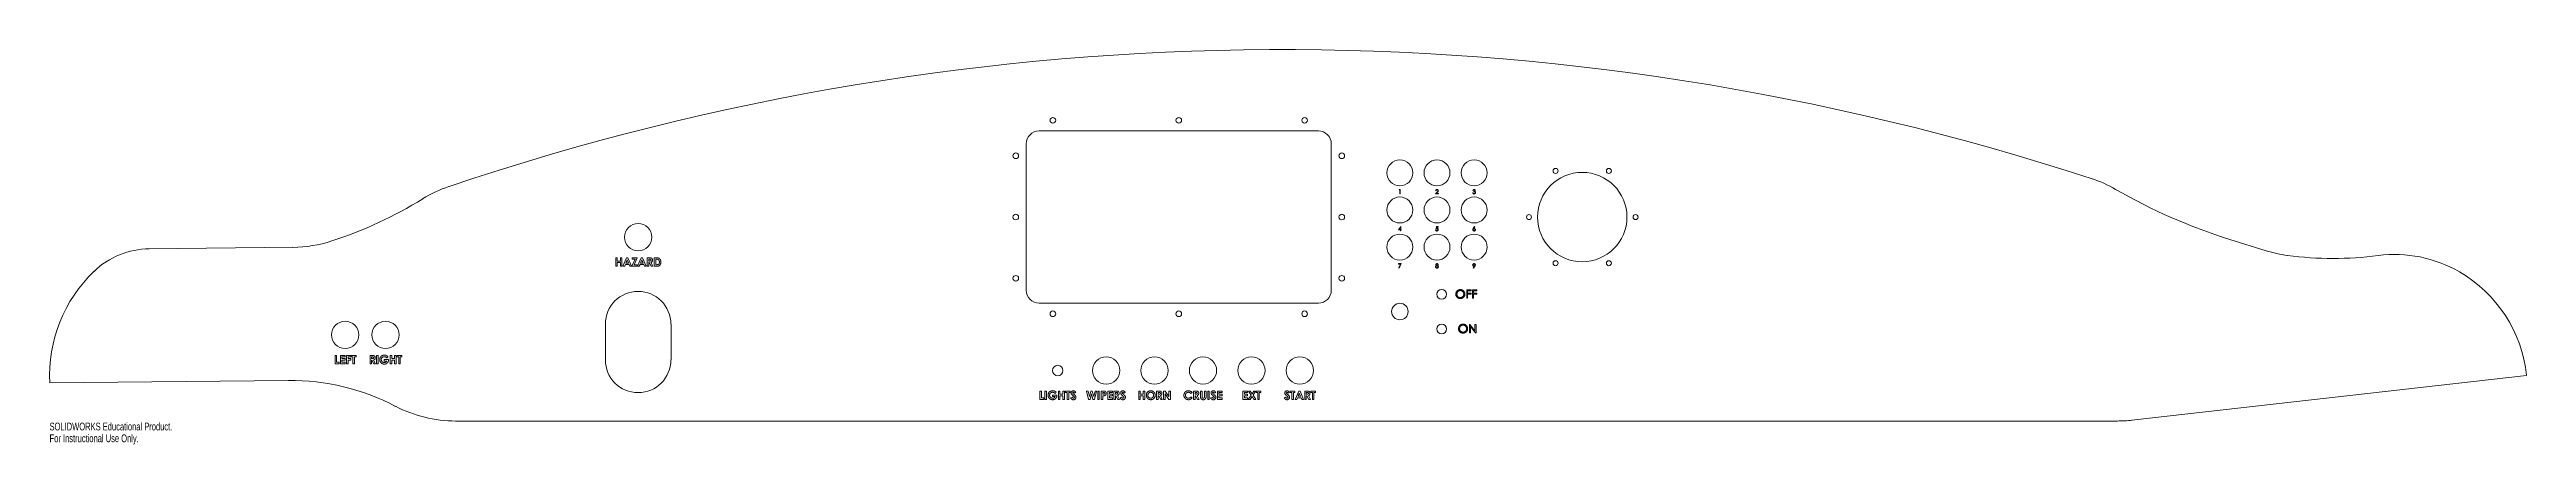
# Model space of a CAD drawing. Header units: millimetres. Extents: x 55 to 1590, y -38 to 207.
import ezdxf

# ---------------------------------------------------------------- set-up
doc = ezdxf.new("R2010")
doc.units = ezdxf.units.MM
doc.styles.add('SLDTEXTSTYLE0', font='TXT', dxfattribs={"width": 0.7})

msp = doc.modelspace()

# ---------------------------------------------------------------- texts
at = {"color": 7, "linetype": 'Continuous', "char_height": 4.834, "attachment_point": 1, "style": 'SLDTEXTSTYLE0'}
for s, insert in [('SOLIDWORKS Educational Product.', (55.3, -24.1)), ('For Instructional Use Only.', (55.3, -31.4))]:
    msp.add_mtext(s, dxfattribs=dict(at, insert=insert))

# ---------------------------------------------------------------- linework, layer by layer
at = {"color": 7, "linetype": 'Continuous', "lineweight": 15}
for p, q in [((668.5, 156.8), (841.5, 156.8)), ((660.5, 58), (660.5, 148.8)), ((849.5, 148.8), (849.5, 58)), ((891.5, 120.2), (891.6, 120.5)), ((891.9, 120.2), (891.5, 120.2)), ((891.6, 120.5), (892.1, 120.5)), ((891.9, 117.8), (891.9, 120.2)), ((892.1, 117.8), (891.9, 117.8)), ((892.1, 120.5), (892.1, 117.8)), ((914.1, 117.8), (915.1, 118.9)), ((915.9, 117.8), (914.1, 117.8)), ((914.4, 119.6), (914.2, 119.6)), ((915.3, 118.8), (914.7, 118.1)), ((914.7, 118.1), (915.9, 118.1)), ((915.9, 118.1), (915.9, 117.8)), ((937.1, 118.5), (937.3, 118.5)), ((937.4, 119.8), (937.2, 119.8)), ((937.8, 119.1), (937.8, 119.4)), ((891.1, 95.4), (892.5, 97.5)), ((892.3, 95.4), (891.1, 95.4)), ((892.3, 96.8), (891.6, 95.7)), ((891.6, 95.7), (892.3, 95.7)), ((892.3, 95.7), (892.3, 96.8)), ((892.3, 94.8), (892.3, 95.4)), ((892.6, 94.8), (892.3, 94.8)), ((892.5, 97.5), (892.6, 97.5)), ((892.6, 97.5), (892.6, 95.7)), ((892.6, 95.7), (892.9, 95.7)), ((892.9, 95.4), (892.6, 95.4)), ((892.6, 95.4), (892.6, 94.8)), ((892.9, 95.7), (892.9, 95.4)), ((914.1, 95.5), (914.4, 95.5)), ((914.4, 96.1), (914.7, 97.5)), ((914.7, 97.5), (915.7, 97.5)), ((914.8, 97.2), (914.7, 96.5)), ((915.7, 97.2), (914.8, 97.2)), ((915.7, 97.5), (915.7, 97.2)), ((937.5, 96.3), (938.3, 97.5)), ((938.5, 97.4), (937.8, 96.3)), ((938.3, 97.5), (938.5, 97.4)), ((206.1, 84.7), (117.1, 83.7)), ((406.2, 72.9), (406.2, 78.2)), ((406.2, 78.2), (407.1, 78.2)), ((407.1, 78.2), (407.1, 76.1)), ((409, 76.1), (409, 78.2)), ((409, 78.2), (409.9, 78.2)), ((409.9, 78.2), (409.9, 72.9)), ((410.6, 72.9), (412.8, 78.2)), ((413.2, 76.8), (412.4, 74.9)), ((412.8, 78.2), (413.7, 78.2)), ((414, 74.9), (413.2, 76.8)), ((413.7, 78.2), (415.8, 72.9)), ((416.2, 72.9), (418.1, 77.2)), ((416.3, 77.2), (416.3, 78.2)), ((416.3, 78.2), (419.5, 78.2)), ((418.1, 77.2), (416.3, 77.2)), ((419.5, 78.2), (417.6, 73.8)), ((419.7, 72.9), (421.9, 78.2)), ((422.3, 76.8), (421.5, 74.9)), ((421.9, 78.2), (422.7, 78.2)), ((423.1, 74.9), (422.3, 76.8)), ((422.7, 78.2), (424.9, 72.9)), ((425.7, 72.9), (425.7, 78.2)), ((425.7, 78.2), (426.8, 78.2)), ((426.6, 77.2), (426.6, 76.1)), ((426.9, 77.2), (426.6, 77.2)), ((429.9, 72.9), (429.9, 78.2)), ((429.9, 78.2), (431.1, 78.2)), ((431.3, 77.2), (430.9, 77.2)), ((430.9, 77.2), (430.9, 73.8)), ((1406.3, 89.5), (1428.7, 82.5)), ((407.1, 72.9), (406.2, 72.9)), ((407.1, 76.1), (409, 76.1)), ((409, 75.2), (407.1, 75.2)), ((407.1, 75.2), (407.1, 72.9)), ((409, 72.9), (409, 75.2)), ((409.9, 72.9), (409, 72.9)), ((411.7, 72.9), (410.6, 72.9)), ((412.1, 74), (411.7, 72.9)), ((414.4, 74), (412.1, 74)), ((412.4, 74.9), (414, 74.9)), ((414.8, 72.9), (414.4, 74)), ((415.8, 72.9), (414.8, 72.9)), ((419.4, 72.9), (416.2, 72.9)), ((417.6, 73.8), (419.4, 73.8)), ((419.4, 73.8), (419.4, 72.9)), ((420.7, 72.9), (419.7, 72.9)), ((421.2, 74), (420.7, 72.9)), ((423.5, 74), (421.2, 74)), ((421.5, 74.9), (423.1, 74.9)), ((423.9, 72.9), (423.5, 74)), ((424.9, 72.9), (423.9, 72.9)), ((426.6, 72.9), (425.7, 72.9)), ((426.6, 76.1), (427, 76.1)), ((426.9, 75.2), (426.6, 75.2)), ((426.6, 75.2), (426.6, 72.9)), ((428.1, 72.9), (426.9, 75.2)), ((427.9, 75.3), (429.2, 72.9)), ((429.2, 72.9), (428.1, 72.9)), ((431.2, 72.9), (429.9, 72.9)), ((430.9, 73.8), (431.4, 73.8)), ((891.2, 74.1), (891.2, 74.5)), ((891.2, 74.5), (892.9, 74.5)), ((892.4, 74.1), (891.2, 74.1)), ((891.3, 71.9), (892.4, 74.1)), ((891.5, 71.7), (891.3, 71.9)), ((892.9, 74.5), (891.5, 71.7)), ((937.5, 71.9), (938.2, 72.9)), ((937.7, 71.7), (937.5, 71.9)), ((938.5, 72.9), (937.7, 71.7)), ((841.5, 50), (668.5, 50)), ((933.4, 53), (933.4, 58.3)), ((933.4, 58.3), (936.1, 58.3)), ((934, 53), (933.4, 53)), ((936.1, 57.7), (934, 57.7)), ((934, 57.7), (934, 56.2)), ((934, 56.2), (936.1, 56.2)), ((936.1, 55.6), (934, 55.6)), ((934, 55.6), (934, 53)), ((936.1, 58.3), (936.1, 57.7)), ((936.1, 56.2), (936.1, 55.6)), ((937, 53), (937, 58.3)), ((937, 58.3), (939.7, 58.3)), ((937.6, 53), (937, 53)), ((939.7, 57.7), (937.6, 57.7)), ((937.6, 57.7), (937.6, 56.2)), ((937.6, 56.2), (939.7, 56.2)), ((939.7, 55.6), (937.6, 55.6)), ((937.6, 55.6), (937.6, 53)), ((939.7, 58.3), (939.7, 57.7)), ((939.7, 56.2), (939.7, 55.6)), ((399.7, 37), (399.7, 14.8)), ((440.4, 14.8), (440.4, 37)), ((935.1, 31.5), (935.1, 36.8)), ((935.1, 36.8), (935.3, 36.8)), ((935.7, 31.5), (935.1, 31.5)), ((935.3, 36.8), (938.5, 32.8)), ((938.9, 31.5), (935.7, 35.6)), ((935.7, 35.6), (935.7, 31.5)), ((938.5, 32.8), (938.5, 36.8)), ((938.5, 36.8), (939.2, 36.8)), ((939.2, 31.5), (938.9, 31.5)), ((939.2, 36.8), (939.2, 31.5)), ((232.3, 12.3), (232.3, 17.6)), ((232.3, 17.6), (233.2, 17.6)), ((233.2, 17.6), (233.2, 13.3)), ((235.5, 12.3), (235.5, 17.6)), ((235.5, 17.6), (238.4, 17.6)), ((238.4, 16.7), (236.5, 16.7)), ((236.5, 16.7), (236.5, 15.6)), ((236.5, 15.6), (238.4, 15.6)), ((238.4, 17.6), (238.4, 16.7)), ((238.4, 15.6), (238.4, 14.7)), ((239.3, 12.3), (239.3, 17.6)), ((239.3, 17.6), (241.9, 17.6)), ((241.9, 16.7), (240.3, 16.7)), ((240.3, 16.7), (240.3, 15.6)), ((240.3, 15.6), (241.9, 15.6)), ((241.9, 17.6), (241.9, 16.7)), ((241.9, 15.6), (241.9, 14.7)), ((242.3, 16.7), (242.3, 17.6)), ((242.3, 17.6), (245.2, 17.6)), ((243.3, 16.7), (242.3, 16.7)), ((243.3, 12.3), (243.3, 16.7)), ((245.2, 16.7), (244.2, 16.7)), ((244.2, 16.7), (244.2, 12.3)), ((245.2, 17.6), (245.2, 16.7)), ((253.9, 12.3), (253.9, 17.6)), ((253.9, 17.6), (255, 17.6)), ((254.8, 16.7), (254.8, 15.6)), ((255.1, 16.7), (254.8, 16.7)), ((254.8, 15.6), (255.2, 15.6)), ((258, 12.3), (258, 17.6)), ((258, 17.6), (258.9, 17.6)), ((258.9, 17.6), (258.9, 12.3)), ((265, 16.8), (264.3, 16.1)), ((266.3, 12.3), (266.3, 17.6)), ((266.3, 17.6), (267.3, 17.6)), ((267.3, 17.6), (267.3, 15.6)), ((267.3, 15.6), (269.1, 15.6)), ((269.1, 15.6), (269.1, 17.6)), ((269.1, 17.6), (270.1, 17.6)), ((270.1, 17.6), (270.1, 12.3)), ((270.7, 16.7), (270.7, 17.6)), ((270.7, 17.6), (273.6, 17.6)), ((271.7, 16.7), (270.7, 16.7)), ((271.7, 12.3), (271.7, 16.7)), ((273.6, 16.7), (272.6, 16.7)), ((272.6, 16.7), (272.6, 12.3)), ((273.6, 17.6), (273.6, 16.7)), ((55.4, 0.6), (203.2, 2.1)), ((234.7, 12.3), (232.3, 12.3)), ((233.2, 13.3), (234.7, 13.3)), ((234.7, 13.3), (234.7, 12.3)), ((238.4, 12.3), (235.5, 12.3)), ((238.4, 14.7), (236.5, 14.7)), ((236.5, 14.7), (236.5, 13.3)), ((236.5, 13.3), (238.4, 13.3)), ((238.4, 13.3), (238.4, 12.3)), ((240.3, 12.3), (239.3, 12.3)), ((241.9, 14.7), (240.3, 14.7)), ((240.3, 14.7), (240.3, 12.3)), ((244.2, 12.3), (243.3, 12.3)), ((254.8, 12.3), (253.9, 12.3)), ((255.1, 14.6), (254.8, 14.6)), ((254.8, 14.6), (254.8, 12.3)), ((256.3, 12.3), (255.1, 14.6)), ((256.1, 14.7), (257.3, 12.3)), ((257.3, 12.3), (256.3, 12.3)), ((258.9, 12.3), (258, 12.3)), ((262.7, 14.1), (262.7, 15)), ((262.7, 15), (265.4, 15)), ((264.3, 14.1), (262.7, 14.1)), ((265.4, 15), (265.4, 14.8)), ((267.3, 12.3), (266.3, 12.3)), ((269.1, 14.6), (267.3, 14.6)), ((267.3, 14.6), (267.3, 12.3)), ((269.1, 12.3), (269.1, 14.6)), ((270.1, 12.3), (269.1, 12.3)), ((272.6, 12.3), (271.7, 12.3)), ((1345.6, -22.6), (1590.1, 5.2)), ((669, -9.8), (669, -4.5)), ((669, -4.5), (669.9, -4.5)), ((671.4, -9.8), (669, -9.8)), ((669.9, -4.5), (669.9, -8.8)), ((669.9, -8.8), (671.4, -8.8)), ((671.4, -8.8), (671.4, -9.8)), ((672.1, -9.8), (672.1, -4.5)), ((672.1, -4.5), (673, -4.5)), ((673, -9.8), (672.1, -9.8)), ((673, -4.5), (673, -9.8)), ((676.8, -8), (676.8, -7)), ((676.8, -7), (679.5, -7)), ((678.4, -8), (676.8, -8)), ((679.1, -5.3), (678.4, -6)), ((679.5, -7), (679.5, -7.3)), ((680.4, -9.8), (680.4, -4.5)), ((680.4, -4.5), (681.4, -4.5)), ((681.4, -9.8), (680.4, -9.8)), ((681.4, -4.5), (681.4, -6.5)), ((681.4, -6.5), (683.2, -6.5)), ((683.2, -7.5), (681.4, -7.5)), ((681.4, -7.5), (681.4, -9.8)), ((683.2, -6.5), (683.2, -4.5)), ((683.2, -4.5), (684.2, -4.5)), ((683.2, -9.8), (683.2, -7.5)), ((684.2, -9.8), (683.2, -9.8)), ((684.2, -4.5), (684.2, -9.8)), ((684.9, -5.4), (684.9, -4.5)), ((684.9, -4.5), (687.7, -4.5)), ((685.8, -5.4), (684.9, -5.4)), ((685.8, -9.8), (685.8, -5.4)), ((686.8, -9.8), (685.8, -9.8)), ((687.7, -5.4), (686.8, -5.4)), ((686.8, -5.4), (686.8, -9.8)), ((687.7, -4.5), (687.7, -5.4)), ((688, -8.8), (688.9, -8.3)), ((691.2, -5.2), (690.4, -5.8)), ((699, -9.8), (697.8, -4.5)), ((697.8, -4.5), (698.8, -4.5)), ((698.8, -4.5), (699.6, -7.8)), ((700, -9.8), (699, -9.8)), ((699.6, -7.8), (700.5, -4.5)), ((700.9, -6.3), (700, -9.8)), ((700.5, -4.5), (701.4, -4.5)), ((701.8, -9.8), (700.9, -6.3)), ((701.4, -4.5), (702.3, -7.8)), ((702.8, -9.8), (701.8, -9.8)), ((702.3, -7.8), (703.1, -4.5)), ((704.1, -4.5), (702.8, -9.8)), ((703.1, -4.5), (704.1, -4.5)), ((704.8, -9.8), (704.8, -4.5)), ((704.8, -4.5), (705.7, -4.5)), ((705.7, -9.8), (704.8, -9.8)), ((705.7, -4.5), (705.7, -9.8)), ((706.9, -9.8), (706.9, -4.5)), ((706.9, -4.5), (708, -4.5)), ((707.9, -9.8), (706.9, -9.8)), ((707.9, -5.4), (707.9, -6.5)), ((708.2, -5.4), (707.9, -5.4)), ((707.9, -6.5), (708.2, -6.5)), ((707.9, -7.5), (707.9, -9.8)), ((711, -9.8), (711, -4.5)), ((711, -4.5), (713.9, -4.5)), ((713.9, -9.8), (711, -9.8)), ((713.9, -5.4), (712, -5.4)), ((712, -5.4), (712, -6.4)), ((712, -6.4), (713.9, -6.4)), ((713.9, -7.4), (712, -7.4)), ((712, -7.4), (712, -8.8)), ((712, -8.8), (713.9, -8.8)), ((713.9, -4.5), (713.9, -5.4)), ((713.9, -6.4), (713.9, -7.4)), ((713.9, -8.8), (713.9, -9.8)), ((714.8, -9.8), (714.8, -4.5)), ((714.8, -4.5), (715.9, -4.5)), ((715.8, -9.8), (714.8, -9.8)), ((715.8, -5.4), (715.8, -6.5)), ((716.1, -5.4), (715.8, -5.4)), ((715.8, -6.5), (716.1, -6.5)), ((716.1, -7.5), (715.8, -7.5)), ((715.8, -7.5), (715.8, -9.8)), ((717.3, -9.8), (716.1, -7.5)), ((717.1, -7.3), (718.3, -9.8)), ((718.3, -9.8), (717.3, -9.8)), ((718.7, -8.8), (719.5, -8.3)), ((721.8, -5.2), (721.1, -5.8)), ((730.2, -9.8), (730.2, -4.5)), ((730.2, -4.5), (731.1, -4.5)), ((731.1, -9.8), (730.2, -9.8)), ((731.1, -4.5), (731.1, -6.5)), ((731.1, -6.5), (733, -6.5)), ((733, -7.5), (731.1, -7.5)), ((731.1, -7.5), (731.1, -9.8)), ((733, -6.5), (733, -4.5)), ((733, -4.5), (733.9, -4.5)), ((733, -9.8), (733, -7.5)), ((733.9, -9.8), (733, -9.8)), ((733.9, -4.5), (733.9, -9.8)), ((741.3, -9.8), (741.3, -4.5)), ((741.3, -4.5), (742.4, -4.5)), ((742.3, -9.8), (741.3, -9.8)), ((742.3, -5.4), (742.3, -6.5)), ((742.6, -5.4), (742.3, -5.4)), ((742.3, -6.5), (742.6, -6.5)), ((742.6, -7.5), (742.3, -7.5)), ((742.3, -7.5), (742.3, -9.8)), ((743.8, -9.8), (742.6, -7.5)), ((743.6, -7.3), (744.8, -9.8)), ((744.8, -9.8), (743.8, -9.8)), ((745.6, -9.8), (745.6, -4.5)), ((745.6, -4.5), (746.5, -4.5)), ((746.5, -9.8), (745.6, -9.8)), ((746.5, -4.5), (748.9, -7.9)), ((748.9, -9.8), (746.5, -6.3)), ((746.5, -6.3), (746.5, -9.8)), ((748.9, -7.9), (748.9, -4.5)), ((748.9, -4.5), (749.8, -4.5)), ((749.8, -9.8), (748.9, -9.8)), ((749.8, -4.5), (749.8, -9.8)), ((763.2, -5.4), (762.5, -6)), ((762.5, -8.2), (763.2, -8.9)), ((764.2, -9.8), (764.2, -4.5)), ((764.2, -4.5), (765.3, -4.5)), ((765.1, -9.8), (764.2, -9.8)), ((765.1, -5.4), (765.1, -6.5)), ((765.4, -5.4), (765.1, -5.4)), ((765.1, -6.5), (765.5, -6.5)), ((765.4, -7.5), (765.1, -7.5)), ((765.1, -7.5), (765.1, -9.8)), ((766.6, -9.8), (765.4, -7.5)), ((766.4, -7.3), (767.7, -9.8)), ((767.7, -9.8), (766.6, -9.8)), ((768.4, -7.6), (768.4, -4.5)), ((768.4, -4.5), (769.4, -4.5)), ((769.4, -4.5), (769.4, -7.9)), ((770.9, -7.8), (770.9, -4.5)), ((770.9, -4.5), (771.9, -4.5)), ((771.9, -4.5), (771.9, -7.6)), ((773, -9.8), (773, -4.5)), ((773, -4.5), (773.9, -4.5)), ((773.9, -9.8), (773, -9.8)), ((773.9, -4.5), (773.9, -9.8)), ((774.7, -8.8), (775.6, -8.3)), ((777.9, -5.2), (777.2, -5.8)), ((779, -9.8), (779, -4.5)), ((779, -4.5), (781.8, -4.5)), ((781.8, -9.8), (779, -9.8)), ((781.8, -5.4), (779.9, -5.4)), ((779.9, -5.4), (779.9, -6.4)), ((779.9, -6.4), (781.8, -6.4)), ((781.8, -7.4), (779.9, -7.4)), ((779.9, -7.4), (779.9, -8.8)), ((779.9, -8.8), (781.8, -8.8)), ((781.8, -4.5), (781.8, -5.4)), ((781.8, -6.4), (781.8, -7.4)), ((781.8, -8.8), (781.8, -9.8)), ((794.7, -9.8), (794.7, -4.5)), ((794.7, -4.5), (797.6, -4.5)), ((797.6, -9.8), (794.7, -9.8)), ((797.6, -5.4), (795.7, -5.4)), ((795.7, -5.4), (795.7, -6.4)), ((795.7, -6.4), (797.6, -6.4)), ((797.6, -7.4), (795.7, -7.4)), ((795.7, -7.4), (795.7, -8.8)), ((795.7, -8.8), (797.6, -8.8)), ((797.6, -4.5), (797.6, -5.4)), ((797.6, -6.4), (797.6, -7.4)), ((797.6, -8.8), (797.6, -9.8)), ((798.1, -9.8), (799.8, -7)), ((799.2, -9.8), (798.1, -9.8)), ((799.8, -7), (798.2, -4.5)), ((798.2, -4.5), (799.3, -4.5)), ((800.4, -7.9), (799.2, -9.8)), ((799.3, -4.5), (800.4, -6.2)), ((800.4, -6.2), (801.5, -4.5)), ((801.6, -9.8), (800.4, -7.9)), ((802.6, -4.5), (801, -7)), ((801, -7), (802.7, -9.8)), ((801.5, -4.5), (802.6, -4.5)), ((802.7, -9.8), (801.6, -9.8)), ((802.9, -5.4), (802.9, -4.5)), ((802.9, -4.5), (805.8, -4.5)), ((803.9, -5.4), (802.9, -5.4)), ((803.9, -9.8), (803.9, -5.4)), ((804.8, -9.8), (803.9, -9.8)), ((805.8, -5.4), (804.8, -5.4)), ((804.8, -5.4), (804.8, -9.8)), ((805.8, -4.5), (805.8, -5.4)), ((820.4, -8.8), (821.2, -8.3)), ((823.5, -5.2), (822.8, -5.8)), ((824.1, -5.4), (824.1, -4.5)), ((824.1, -4.5), (826.9, -4.5)), ((825, -5.4), (824.1, -5.4)), ((825, -9.8), (825, -5.4)), ((826, -9.8), (825, -9.8)), ((826.9, -5.4), (826, -5.4)), ((826, -5.4), (826, -9.8)), ((826.9, -4.5), (826.9, -5.4)), ((827.2, -9.8), (829.3, -4.5)), ((828.2, -9.8), (827.2, -9.8)), ((828.6, -8.7), (828.2, -9.8)), ((830.9, -8.7), (828.6, -8.7)), ((829.7, -5.9), (828.9, -7.7)), ((828.9, -7.7), (830.5, -7.7)), ((829.3, -4.5), (830.2, -4.5)), ((830.5, -7.7), (829.7, -5.9)), ((830.2, -4.5), (832.3, -9.8)), ((831.3, -9.8), (830.9, -8.7)), ((832.3, -9.8), (831.3, -9.8)), ((833.1, -9.8), (833.1, -4.5)), ((833.1, -4.5), (834.2, -4.5)), ((834, -9.8), (833.1, -9.8)), ((834, -5.4), (834, -6.5)), ((834.4, -5.4), (834, -5.4)), ((834, -6.5), (834.4, -6.5)), ((834.4, -7.5), (834, -7.5)), ((834, -7.5), (834, -9.8)), ((835.5, -9.8), (834.4, -7.5)), ((835.4, -7.3), (836.6, -9.8)), ((836.6, -9.8), (835.5, -9.8)), ((836.8, -5.4), (836.8, -4.5)), ((836.8, -4.5), (839.7, -4.5)), ((837.8, -5.4), (836.8, -5.4)), ((837.8, -9.8), (837.8, -5.4)), ((838.7, -9.8), (837.8, -9.8)), ((839.7, -5.4), (838.7, -5.4)), ((838.7, -5.4), (838.7, -9.8)), ((839.7, -4.5), (839.7, -5.4)), ((306.9, -23.1), (1336.6, -23.1))]:
    msp.add_line(p, q, dxfattribs=at)
for centre, radius in [((677, 163.4), 1.75), ((755, 163.4), 1.75), ((833, 163.4), 1.75), ((654, 141.4), 1.75), ((856, 141.4), 1.75), ((892, 130.8), 8.05), ((915, 130.8), 8.05), ((938, 130.8), 8.05), ((1005, 103.4), 27.7), ((988.5, 132), 1.55), ((1021.5, 132), 1.55), ((892, 107.8), 8.05), ((915, 107.8), 8.05), ((938, 107.8), 8.05), ((420, 90.9), 8.45), ((654, 103.4), 1.75), ((856, 103.4), 1.75), ((892, 84.8), 8.05), ((915, 84.8), 8.05), ((938, 84.8), 8.05), ((972, 103.4), 1.55), ((1038, 103.4), 1.55), ((654, 65.4), 1.75), ((856, 65.4), 1.75), ((988.5, 74.8), 1.55), ((1021.5, 74.8), 1.55), ((892, 44.8), 5.1), ((917.9, 55.5), 3), ((238.5, 30.3), 8.45), ((263.5, 30.3), 8.45), ((677, 43.4), 1.75), ((755, 43.4), 1.75), ((833, 43.4), 1.75), ((917.9, 34), 3), ((710, 8.2), 8.45), ((740, 8.2), 8.45), ((770, 8.2), 8.45), ((800, 8.2), 8.45), ((830, 8.2), 8.45), ((680, 8.2), 3.25)]:
    msp.add_circle(centre, radius, dxfattribs=at)
for centre, radius, start, end in [((819, -1403.1), 1610.4, 71.8582, 108.6946), ((668.5, 148.8), 8, 90, 180), ((841.5, 148.8), 8, 0, 90), ((1295.5, 51.3), 80, 60.008, 71.8582), ((147.8, 340.1), 264.7, 288.1455, 301.6079), ((328.4, 46.6), 80, 108.6946, 121.6079), ((1510.8, 424.4), 350.8, 240.008, 252.6558), ((117.6, 33.7), 50, 90.5837, 133.8904), ((205.3, 164.6), 80, 270.5837, 288.1455), ((1452.6, 158.9), 80, 252.6558, 262.4789), ((1470.4, 294.3), 216.6, 262.4789, 277.36), ((1508.4, 0.2), 80, 59.9465, 97.36), ((145.3, 4.9), 90, 133.8904, 182.7756), ((1506.4, -3.4), 84.1, 5.9155, 59.9465), ((420, 37), 20.3, 0, 180), ((668.5, 58), 8, 180, 270), ((841.5, 58), 8, 270, 0), ((204.6, -138.3), 140.3, 62.332, 90.5837), ((420, 14.8), 20.3, 180, 0), ((306.9, 56.9), 80, 242.332, 270), ((1336.6, 56.9), 80, 270, 276.5)]:
    msp.add_arc(centre, radius, start, end, dxfattribs=at)
for points, knots in [([(914.2, 119.6), (914.2, 119.7), (914.2, 119.7), (914.2, 119.8), (914.2, 119.9), (914.3, 120), (914.3, 120.1), (914.3, 120.1), (914.4, 120.2), (914.4, 120.3), (914.5, 120.3), (914.6, 120.4), (914.6, 120.4), (914.7, 120.5), (914.8, 120.5), (914.9, 120.5), (915, 120.5), (915, 120.5), (915, 120.5)], [0, 0, 0, 0, 0.068791, 0.135103, 0.198979, 0.261904, 0.323495, 0.385195, 0.446969, 0.509765, 0.572251, 0.633405, 0.693251, 0.752583, 0.812579, 0.873275, 0.93555, 1, 1, 1, 1]), ([(915, 120.2), (915, 120.2), (915, 120.2), (914.9, 120.2), (914.9, 120.2), (914.8, 120.2), (914.8, 120.2), (914.7, 120.2), (914.7, 120.1), (914.6, 120.1), (914.6, 120), (914.5, 120), (914.5, 120), (914.5, 119.9), (914.5, 119.8), (914.4, 119.8), (914.4, 119.7), (914.4, 119.7), (914.4, 119.6)], [0, 0, 0, 0, 0.0644387, 0.1265469, 0.1868872, 0.2458775, 0.3040409, 0.3621912, 0.4209759, 0.4806603, 0.5406003, 0.6006891, 0.6619358, 0.7244425, 0.7890384, 0.8563138, 0.926352, 1, 1, 1, 1]), ([(915, 120.5), (915.1, 120.5), (915.1, 120.5), (915.2, 120.5), (915.3, 120.5), (915.4, 120.5), (915.4, 120.4), (915.5, 120.4), (915.6, 120.3), (915.6, 120.3), (915.7, 120.2), (915.7, 120.2), (915.8, 120.1), (915.8, 120), (915.8, 120), (915.8, 119.9), (915.8, 119.8), (915.8, 119.8), (915.8, 119.7)], [0, 0, 0, 0, 0.0694755, 0.1365168, 0.2007888, 0.2638297, 0.325735, 0.3872907, 0.4495092, 0.5129678, 0.5762752, 0.6375801, 0.6979026, 0.7571721, 0.8165985, 0.8766532, 0.9372896, 1, 1, 1, 1]), ([(915.6, 119.7), (915.6, 119.7), (915.6, 119.8), (915.6, 119.8), (915.6, 119.9), (915.6, 119.9), (915.5, 120), (915.5, 120), (915.5, 120.1), (915.4, 120.1), (915.4, 120.1), (915.4, 120.2), (915.3, 120.2), (915.3, 120.2), (915.2, 120.2), (915.2, 120.2), (915.1, 120.2), (915.1, 120.2), (915, 120.2)], [0, 0, 0, 0, 0.061965, 0.122122, 0.180988, 0.239933, 0.299906, 0.359989, 0.421776, 0.486576, 0.551535, 0.615018, 0.677259, 0.73973, 0.80305, 0.866495, 0.931973, 1, 1, 1, 1]), ([(915.1, 118.9), (915.1, 118.9), (915.2, 119), (915.3, 119.1), (915.3, 119.1), (915.4, 119.2), (915.4, 119.2), (915.5, 119.3), (915.5, 119.3), (915.5, 119.4), (915.6, 119.5), (915.6, 119.5), (915.6, 119.6), (915.6, 119.7), (915.6, 119.7)], [0, 0, 0, 0, 0.110803, 0.212829, 0.306101, 0.390647, 0.466924, 0.534481, 0.593587, 0.644557, 0.7362, 0.825024, 0.911986, 1, 1, 1, 1]), ([(915.8, 119.7), (915.8, 119.7), (915.8, 119.6), (915.8, 119.5), (915.8, 119.4), (915.7, 119.3), (915.7, 119.3), (915.7, 119.2), (915.6, 119.1), (915.6, 119.1), (915.5, 119), (915.5, 118.9), (915.4, 118.9), (915.3, 118.8), (915.3, 118.8)], [0, 0, 0, 0, 0.098702, 0.195672, 0.292422, 0.391343, 0.444462, 0.504229, 0.570352, 0.642546, 0.722288, 0.807921, 0.90047, 1, 1, 1, 1]), ([(938, 117.7), (937.9, 117.7), (937.9, 117.7), (937.8, 117.8), (937.7, 117.8), (937.6, 117.8), (937.6, 117.8), (937.5, 117.9), (937.4, 117.9), (937.4, 117.9), (937.3, 118), (937.3, 118), (937.2, 118.1), (937.2, 118.2), (937.2, 118.3), (937.1, 118.3), (937.1, 118.4), (937.1, 118.5), (937.1, 118.5)], [0, 0, 0, 0, 0.065541, 0.128963, 0.190377, 0.250092, 0.308548, 0.366398, 0.424542, 0.48317, 0.542243, 0.601739, 0.662506, 0.724856, 0.789128, 0.856346, 0.926295, 1, 1, 1, 1]), ([(937.2, 119.8), (937.2, 119.9), (937.2, 119.9), (937.2, 120), (937.3, 120.1), (937.3, 120.1), (937.3, 120.2), (937.4, 120.2), (937.4, 120.3), (937.5, 120.3), (937.5, 120.4), (937.6, 120.4), (937.6, 120.5), (937.7, 120.5), (937.8, 120.5), (937.8, 120.5), (937.9, 120.5), (937.9, 120.5), (938, 120.5)], [0, 0, 0, 0, 0.072625, 0.141977, 0.208985, 0.273957, 0.336889, 0.398745, 0.460116, 0.520825, 0.580994, 0.640152, 0.698622, 0.757271, 0.816427, 0.876254, 0.937165, 1, 1, 1, 1]), ([(937.3, 118.5), (937.3, 118.5), (937.3, 118.5), (937.4, 118.4), (937.4, 118.4), (937.4, 118.3), (937.4, 118.3), (937.5, 118.2), (937.5, 118.2), (937.5, 118.2), (937.5, 118.2)], [0, 0, 0, 0, 0.1497704, 0.2913164, 0.4259664, 0.5521596, 0.6715274, 0.7861216, 0.8953251, 1, 1, 1, 1]), ([(938, 120.2), (937.9, 120.2), (937.9, 120.2), (937.8, 120.2), (937.7, 120.2), (937.7, 120.2), (937.6, 120.1), (937.6, 120.1), (937.6, 120.1), (937.5, 120), (937.5, 120), (937.5, 119.9), (937.4, 119.9), (937.4, 119.9), (937.4, 119.8)], [0, 0, 0, 0, 0.122712, 0.239685, 0.351816, 0.463766, 0.520818, 0.579448, 0.640604, 0.705298, 0.773634, 0.844669, 0.920057, 1, 1, 1, 1]), ([(937.5, 118.2), (937.5, 118.1), (937.6, 118.1), (937.6, 118.1), (937.7, 118.1), (937.7, 118), (937.8, 118), (937.8, 118), (937.9, 118), (937.9, 118), (938, 118)], [0, 0, 0, 0, 0.118271, 0.236178, 0.355663, 0.475904, 0.600127, 0.728608, 0.861313, 1, 1, 1, 1]), ([(937.8, 119.4), (937.9, 119.4), (937.9, 119.4), (938, 119.4), (938.1, 119.4), (938.2, 119.5), (938.3, 119.5), (938.3, 119.5), (938.4, 119.6), (938.4, 119.6), (938.5, 119.7), (938.5, 119.7), (938.5, 119.8), (938.5, 119.8), (938.5, 119.8)], [0, 0, 0, 0, 0.1101656, 0.2157873, 0.3180274, 0.417574, 0.5116505, 0.5961621, 0.6729345, 0.7436696, 0.810677, 0.874059, 0.9366963, 1, 1, 1, 1]), ([(938.6, 118.6), (938.6, 118.6), (938.6, 118.6), (938.6, 118.7), (938.6, 118.8), (938.6, 118.9), (938.5, 118.9), (938.4, 119), (938.4, 119), (938.3, 119), (938.3, 119.1), (938.2, 119.1), (938.2, 119.1), (938.1, 119.1), (938, 119.1), (938, 119.1), (937.9, 119.1), (937.9, 119.1), (937.8, 119.1)], [0, 0, 0, 0, 0.066909, 0.133485, 0.201035, 0.271234, 0.34288, 0.413836, 0.485977, 0.56023, 0.599884, 0.644055, 0.691892, 0.744688, 0.801492, 0.862858, 0.929328, 1, 1, 1, 1]), ([(938, 120.5), (938, 120.5), (938.1, 120.5), (938.2, 120.5), (938.3, 120.5), (938.4, 120.4), (938.5, 120.4), (938.5, 120.3), (938.6, 120.2), (938.6, 120.2), (938.7, 120.1), (938.7, 120), (938.7, 119.9), (938.7, 119.9), (938.7, 119.8)], [0, 0, 0, 0, 0.090254, 0.17854, 0.266093, 0.354631, 0.441886, 0.525747, 0.608114, 0.690197, 0.770821, 0.848326, 0.924012, 1, 1, 1, 1]), ([(938.5, 119.8), (938.5, 119.8), (938.5, 119.9), (938.5, 119.9), (938.5, 120), (938.5, 120), (938.5, 120), (938.4, 120.1), (938.4, 120.1), (938.4, 120.1), (938.3, 120.2), (938.3, 120.2), (938.2, 120.2), (938.2, 120.2), (938.1, 120.2), (938.1, 120.2), (938, 120.2), (938, 120.2), (938, 120.2)], [0, 0, 0, 0, 0.055275, 0.109966, 0.163247, 0.218076, 0.273301, 0.330909, 0.390995, 0.454176, 0.518862, 0.583311, 0.648517, 0.715031, 0.782502, 0.852323, 0.924928, 1, 1, 1, 1]), ([(938.9, 118.6), (938.9, 118.6), (938.9, 118.5), (938.9, 118.4), (938.8, 118.3), (938.8, 118.2), (938.7, 118.1), (938.6, 118), (938.5, 117.9), (938.4, 117.8), (938.3, 117.8), (938.2, 117.8), (938.1, 117.7), (938, 117.7), (938, 117.7)], [0, 0, 0, 0, 0.0796483, 0.1589217, 0.2396195, 0.3226094, 0.4060346, 0.4876021, 0.5696846, 0.6530361, 0.7374357, 0.8224778, 0.9097477, 1, 1, 1, 1]), ([(938, 118), (938, 118), (938, 118), (938.1, 118), (938.2, 118), (938.2, 118.1), (938.3, 118.1), (938.4, 118.1), (938.4, 118.1), (938.5, 118.2), (938.5, 118.2), (938.5, 118.3), (938.6, 118.3), (938.6, 118.4), (938.6, 118.4), (938.6, 118.5), (938.6, 118.5), (938.6, 118.6), (938.6, 118.6)], [0, 0, 0, 0, 0.076072, 0.148752, 0.218403, 0.28576, 0.350598, 0.414964, 0.478069, 0.541761, 0.60435, 0.664075, 0.721464, 0.777587, 0.832644, 0.887844, 0.94346, 1, 1, 1, 1]), ([(938.7, 119.8), (938.7, 119.8), (938.7, 119.8), (938.7, 119.7), (938.7, 119.6), (938.7, 119.5), (938.6, 119.5), (938.6, 119.4), (938.5, 119.3), (938.5, 119.3), (938.4, 119.3)], [0, 0, 0, 0, 0.128068, 0.250608, 0.37063, 0.490072, 0.610375, 0.734313, 0.863217, 1, 1, 1, 1]), ([(938.4, 119.3), (938.5, 119.3), (938.5, 119.2), (938.6, 119.2), (938.7, 119.1), (938.7, 119.1), (938.7, 119.1)], [0, 0, 0, 0, 0.25388, 0.503009, 0.750291, 1, 1, 1, 1]), ([(938.7, 119.1), (938.7, 119), (938.8, 119), (938.8, 119), (938.8, 118.9), (938.8, 118.8), (938.9, 118.8), (938.9, 118.7), (938.9, 118.7), (938.9, 118.6), (938.9, 118.6)], [0, 0, 0, 0, 0.128136, 0.254173, 0.378112, 0.501712, 0.623986, 0.747096, 0.872875, 1, 1, 1, 1]), ([(914.9, 94.7), (914.9, 94.7), (914.8, 94.7), (914.8, 94.8), (914.7, 94.8), (914.6, 94.8), (914.6, 94.8), (914.5, 94.9), (914.4, 94.9), (914.4, 94.9), (914.3, 95), (914.3, 95.1), (914.2, 95.1), (914.2, 95.2), (914.2, 95.3), (914.1, 95.3), (914.1, 95.4), (914.1, 95.5), (914.1, 95.5)], [0, 0, 0, 0, 0.065421, 0.128708, 0.190236, 0.250724, 0.310637, 0.370766, 0.431615, 0.493523, 0.555883, 0.617342, 0.678668, 0.740711, 0.802985, 0.866803, 0.932347, 1, 1, 1, 1]), ([(915, 96.3), (915, 96.3), (914.9, 96.3), (914.8, 96.3), (914.8, 96.2), (914.7, 96.2), (914.6, 96.2), (914.6, 96.2), (914.5, 96.2), (914.4, 96.1), (914.4, 96.1)], [0, 0, 0, 0, 0.102203, 0.211023, 0.3251, 0.446502, 0.573788, 0.708901, 0.850358, 1, 1, 1, 1]), ([(914.4, 95.5), (914.4, 95.5), (914.4, 95.4), (914.4, 95.3), (914.4, 95.3), (914.5, 95.2), (914.5, 95.2), (914.6, 95.1), (914.6, 95.1), (914.7, 95.1), (914.7, 95), (914.8, 95), (914.9, 95), (914.9, 95), (914.9, 95)], [0, 0, 0, 0, 0.094687, 0.181994, 0.264377, 0.34218, 0.418618, 0.496509, 0.577369, 0.661511, 0.746733, 0.831258, 0.915206, 1, 1, 1, 1]), ([(914.7, 96.5), (914.7, 96.5), (914.8, 96.5), (914.9, 96.5), (914.9, 96.5), (915, 96.5), (915, 96.5)], [0, 0, 0, 0, 0.275068, 0.532901, 0.773973, 1, 1, 1, 1]), ([(915.8, 95.7), (915.8, 95.7), (915.8, 95.6), (915.8, 95.5), (915.8, 95.5), (915.8, 95.4), (915.8, 95.4), (915.8, 95.3), (915.8, 95.2), (915.7, 95.2), (915.7, 95.1), (915.7, 95.1), (915.6, 95), (915.6, 95), (915.5, 95), (915.5, 94.9), (915.5, 94.9), (915.4, 94.9), (915.3, 94.8), (915.3, 94.8), (915.2, 94.8), (915.2, 94.8), (915.1, 94.8), (915.1, 94.7), (915, 94.7), (914.9, 94.7), (914.9, 94.7)], [0, 0, 0, 0, 0.044014, 0.087434, 0.130118, 0.172554, 0.214555, 0.256298, 0.298438, 0.340849, 0.382715, 0.423924, 0.464246, 0.504074, 0.543862, 0.583567, 0.623094, 0.663229, 0.703551, 0.743938, 0.784541, 0.82575, 0.867757, 0.910745, 0.954914, 1, 1, 1, 1]), ([(914.9, 95), (915, 95), (915, 95), (915.1, 95), (915.1, 95), (915.2, 95.1), (915.3, 95.1), (915.3, 95.1), (915.4, 95.2), (915.4, 95.2), (915.5, 95.3), (915.5, 95.3), (915.5, 95.4), (915.6, 95.4), (915.6, 95.5), (915.6, 95.5), (915.6, 95.6), (915.6, 95.7), (915.6, 95.7)], [0, 0, 0, 0, 0.064207, 0.126425, 0.18768, 0.248216, 0.308305, 0.369661, 0.431699, 0.495947, 0.559758, 0.622295, 0.683911, 0.745092, 0.80674, 0.869087, 0.93329, 1, 1, 1, 1]), ([(915, 96.5), (915, 96.5), (915.1, 96.5), (915.2, 96.5), (915.3, 96.5), (915.3, 96.5), (915.4, 96.4), (915.5, 96.4), (915.6, 96.4), (915.6, 96.3), (915.7, 96.2), (915.7, 96.2), (915.8, 96.1), (915.8, 96), (915.8, 95.9), (915.8, 95.9), (915.8, 95.8), (915.8, 95.7), (915.8, 95.7)], [0, 0, 0, 0, 0.065808, 0.129394, 0.190894, 0.251281, 0.310815, 0.370371, 0.430768, 0.492881, 0.555104, 0.616067, 0.677256, 0.73826, 0.800762, 0.864778, 0.931045, 1, 1, 1, 1]), ([(915.6, 95.7), (915.6, 95.7), (915.6, 95.7), (915.6, 95.8), (915.6, 95.9), (915.6, 95.9), (915.5, 96), (915.5, 96), (915.5, 96.1), (915.4, 96.1), (915.4, 96.1), (915.3, 96.2), (915.3, 96.2), (915.2, 96.2), (915.2, 96.2), (915.1, 96.3), (915, 96.3), (915, 96.3), (915, 96.3)], [0, 0, 0, 0, 0.065351, 0.127916, 0.18836, 0.247216, 0.30563, 0.36377, 0.422661, 0.482687, 0.5433, 0.604118, 0.664965, 0.727413, 0.791468, 0.858055, 0.927037, 1, 1, 1, 1]), ([(937.2, 95.5), (937.2, 95.6), (937.2, 95.6), (937.2, 95.7), (937.3, 95.8), (937.3, 95.9), (937.3, 95.9), (937.3, 96), (937.3, 96), (937.4, 96.1), (937.4, 96.1), (937.4, 96.2), (937.5, 96.3), (937.5, 96.3), (937.5, 96.3)], [0, 0, 0, 0, 0.097818, 0.199726, 0.305276, 0.415811, 0.474472, 0.537274, 0.603657, 0.674299, 0.749834, 0.828598, 0.912378, 1, 1, 1, 1]), ([(938, 94.7), (938, 94.7), (937.9, 94.7), (937.8, 94.8), (937.7, 94.8), (937.6, 94.8), (937.5, 94.9), (937.5, 95), (937.4, 95), (937.3, 95.1), (937.3, 95.2), (937.2, 95.3), (937.2, 95.4), (937.2, 95.5), (937.2, 95.5)], [0, 0, 0, 0, 0.084335, 0.167052, 0.249566, 0.33274, 0.415915, 0.497828, 0.580373, 0.6646, 0.749467, 0.83251, 0.915639, 1, 1, 1, 1]), ([(938, 96.1), (938, 96.1), (938, 96.1), (937.9, 96.1), (937.8, 96), (937.8, 96), (937.7, 96), (937.7, 96), (937.7, 95.9), (937.6, 95.9), (937.6, 95.9), (937.5, 95.8), (937.5, 95.8), (937.5, 95.7), (937.5, 95.7), (937.5, 95.6), (937.5, 95.6), (937.5, 95.6), (937.5, 95.5)], [0, 0, 0, 0, 0.070599, 0.137901, 0.203196, 0.26679, 0.329106, 0.390654, 0.452653, 0.515748, 0.577926, 0.63893, 0.698351, 0.757296, 0.816394, 0.876267, 0.936817, 1, 1, 1, 1]), ([(937.5, 95.5), (937.5, 95.5), (937.5, 95.5), (937.5, 95.4), (937.5, 95.4), (937.5, 95.3), (937.5, 95.3), (937.6, 95.2), (937.6, 95.2), (937.6, 95.2), (937.7, 95.1), (937.7, 95.1), (937.8, 95.1), (937.8, 95), (937.9, 95), (937.9, 95), (938, 95), (938, 95), (938, 95)], [0, 0, 0, 0, 0.061842, 0.121262, 0.180746, 0.239231, 0.298308, 0.358183, 0.420359, 0.484792, 0.549938, 0.613718, 0.676681, 0.739154, 0.8022, 0.86674, 0.93205, 1, 1, 1, 1]), ([(937.8, 96.3), (937.8, 96.3), (937.9, 96.3), (938, 96.3), (938.1, 96.3)], [0, 0, 0, 0, 0.512659, 1, 1, 1, 1]), ([(938.6, 95.5), (938.6, 95.6), (938.6, 95.6), (938.6, 95.6), (938.6, 95.7), (938.6, 95.7), (938.5, 95.8), (938.5, 95.8), (938.5, 95.9), (938.4, 95.9), (938.4, 95.9), (938.3, 96), (938.3, 96), (938.2, 96), (938.2, 96), (938.1, 96.1), (938.1, 96.1), (938, 96.1), (938, 96.1)], [0, 0, 0, 0, 0.061138, 0.119994, 0.178225, 0.236256, 0.294929, 0.354716, 0.41673, 0.480664, 0.545832, 0.609758, 0.672971, 0.736017, 0.799839, 0.864775, 0.931088, 1, 1, 1, 1]), ([(938.8, 95.6), (938.8, 95.5), (938.8, 95.4), (938.8, 95.3), (938.8, 95.2), (938.7, 95.1), (938.7, 95.1), (938.6, 95), (938.5, 94.9), (938.4, 94.8), (938.3, 94.8), (938.2, 94.8), (938.1, 94.7), (938.1, 94.7), (938, 94.7)], [0, 0, 0, 0, 0.085948, 0.169125, 0.250399, 0.33229, 0.413364, 0.494172, 0.576022, 0.660757, 0.745783, 0.830044, 0.914028, 1, 1, 1, 1]), ([(938, 95), (938.1, 95), (938.1, 95), (938.1, 95), (938.2, 95), (938.3, 95), (938.3, 95.1), (938.4, 95.1), (938.4, 95.1), (938.4, 95.2), (938.5, 95.2), (938.5, 95.2), (938.5, 95.3), (938.6, 95.3), (938.6, 95.4), (938.6, 95.4), (938.6, 95.5), (938.6, 95.5), (938.6, 95.5)], [0, 0, 0, 0, 0.067962, 0.133283, 0.197835, 0.260892, 0.323377, 0.38635, 0.449638, 0.514795, 0.57924, 0.641814, 0.701359, 0.760727, 0.819222, 0.878716, 0.938147, 1, 1, 1, 1]), ([(938.1, 96.3), (938.1, 96.3), (938.1, 96.3), (938.2, 96.3), (938.3, 96.3), (938.4, 96.3), (938.4, 96.2), (938.5, 96.2), (938.6, 96.2), (938.6, 96.1), (938.7, 96.1), (938.7, 96), (938.8, 95.9), (938.8, 95.9), (938.8, 95.8), (938.8, 95.7), (938.8, 95.6), (938.8, 95.6), (938.8, 95.6)], [0, 0, 0, 0, 0.065231, 0.128405, 0.190067, 0.250943, 0.311546, 0.372863, 0.435024, 0.499072, 0.563091, 0.62551, 0.68668, 0.747283, 0.808563, 0.870742, 0.934341, 1, 1, 1, 1]), ([(426.8, 78.2), (426.8, 78.2), (427, 78.2), (427.2, 78.2), (427.4, 78.2), (427.5, 78.1), (427.7, 78.1), (427.8, 78.1), (428, 78.1), (428.1, 78), (428.2, 78), (428.3, 77.9), (428.3, 77.9), (428.4, 77.8), (428.5, 77.8), (428.6, 77.7), (428.6, 77.6), (428.7, 77.5), (428.7, 77.4), (428.8, 77.3), (428.8, 77.2), (428.9, 77.1), (428.9, 77), (428.9, 76.9), (428.9, 76.8), (428.9, 76.7), (428.9, 76.7)], [0, 0, 0, 0, 0.072889, 0.1401861, 0.2022774, 0.2588951, 0.3104829, 0.3570952, 0.3985136, 0.4350375, 0.4692515, 0.502805, 0.5362104, 0.5693794, 0.6028015, 0.6366658, 0.6709287, 0.705803, 0.7411891, 0.7763043, 0.8120043, 0.847969, 0.8845218, 0.9219742, 0.9601982, 1, 1, 1, 1]), ([(428, 76.7), (428, 76.7), (428, 76.8), (427.9, 76.8), (427.9, 76.9), (427.9, 77), (427.8, 77), (427.7, 77.1), (427.7, 77.1), (427.6, 77.2), (427.5, 77.2), (427.5, 77.2), (427.4, 77.2), (427.3, 77.2), (427.2, 77.2), (427.2, 77.2), (427, 77.2), (427, 77.2), (426.9, 77.2)], [0, 0, 0, 0, 0.063769, 0.1252623, 0.1854136, 0.2468068, 0.3094224, 0.3725327, 0.4377333, 0.5057495, 0.5440133, 0.5883696, 0.640389, 0.6978974, 0.7632716, 0.8349786, 0.9138737, 1, 1, 1, 1]), ([(431.1, 78.2), (431.2, 78.2), (431.4, 78.2), (431.7, 78.2), (431.9, 78.1), (432.1, 78.1), (432.3, 78.1), (432.5, 78), (432.7, 78), (432.9, 77.9), (433, 77.8), (433.1, 77.7), (433.3, 77.6), (433.4, 77.5), (433.5, 77.4), (433.6, 77.3), (433.7, 77.1), (433.8, 77), (433.9, 76.8), (433.9, 76.6), (434, 76.4), (434.1, 76.3), (434.1, 76.1), (434.1, 75.9), (434.1, 75.7), (434.1, 75.5), (434.1, 75.5)], [0, 0, 0, 0, 0.060148, 0.116267, 0.168654, 0.217399, 0.262434, 0.303933, 0.34226, 0.377441, 0.411406, 0.445398, 0.479766, 0.514584, 0.550214, 0.587001, 0.624663, 0.663615, 0.703456, 0.74345, 0.784013, 0.825133, 0.867265, 0.910306, 0.954424, 1, 1, 1, 1]), ([(432.7, 76.8), (432.7, 76.8), (432.6, 76.9), (432.4, 77), (432.3, 77.1), (432.1, 77.1), (431.9, 77.2), (431.7, 77.2), (431.5, 77.2), (431.3, 77.2), (431.3, 77.2)], [0, 0, 0, 0, 0.101663, 0.207636, 0.318745, 0.43668, 0.563507, 0.698681, 0.844447, 1, 1, 1, 1]), ([(433.2, 75.5), (433.2, 75.5), (433.2, 75.7), (433.2, 75.9), (433.1, 76.1), (433.1, 76.2), (433, 76.4), (432.9, 76.5), (432.8, 76.7), (432.7, 76.8), (432.7, 76.8)], [0, 0, 0, 0, 0.142277, 0.277429, 0.406477, 0.530595, 0.650143, 0.766851, 0.883502, 1, 1, 1, 1]), ([(427, 76.1), (427, 76.1), (427.1, 76.1), (427.2, 76.1), (427.4, 76.2), (427.5, 76.2), (427.5, 76.2), (427.6, 76.2), (427.7, 76.2), (427.8, 76.3), (427.8, 76.3), (427.9, 76.3), (427.9, 76.4), (427.9, 76.4), (427.9, 76.5), (428, 76.5), (428, 76.6), (428, 76.7), (428, 76.7)], [0, 0, 0, 0, 0.10554, 0.202086, 0.290685, 0.370553, 0.44267, 0.507675, 0.565573, 0.616455, 0.663331, 0.708862, 0.753412, 0.798515, 0.845064, 0.893873, 0.944708, 1, 1, 1, 1]), ([(428.9, 76.7), (428.9, 76.6), (428.9, 76.5), (428.9, 76.4), (428.9, 76.3), (428.9, 76.2), (428.8, 76.1), (428.8, 76), (428.7, 75.9), (428.7, 75.8), (428.6, 75.7), (428.5, 75.7), (428.5, 75.6), (428.4, 75.5), (428.3, 75.5), (428.2, 75.4), (428.1, 75.3), (428, 75.3), (427.9, 75.3)], [0, 0, 0, 0, 0.068741, 0.134789, 0.198536, 0.260386, 0.320962, 0.379904, 0.438503, 0.496154, 0.554265, 0.612749, 0.672513, 0.733646, 0.79679, 0.861936, 0.929398, 1, 1, 1, 1]), ([(434.1, 75.5), (434.1, 75.4), (434.1, 75.2), (434.1, 74.9), (434, 74.6), (433.9, 74.3), (433.8, 74.1), (433.7, 73.9), (433.6, 73.7), (433.4, 73.5), (433.2, 73.3), (433, 73.2), (432.8, 73.1), (432.6, 73), (432.5, 73), (432.3, 73), (432.2, 72.9), (432, 72.9), (431.8, 72.9), (431.6, 72.9), (431.4, 72.9), (431.2, 72.9), (431.2, 72.9)], [0, 0, 0, 0, 0.065773, 0.129478, 0.19143, 0.252446, 0.311787, 0.368818, 0.424092, 0.478492, 0.531394, 0.582004, 0.631201, 0.679503, 0.705561, 0.735222, 0.769132, 0.806858, 0.84893, 0.895117, 0.94547, 1, 1, 1, 1]), ([(431.4, 73.8), (431.4, 73.8), (431.6, 73.8), (431.7, 73.8), (431.9, 73.9), (432, 73.9), (432.1, 73.9), (432.3, 73.9), (432.4, 74), (432.4, 74), (432.5, 74), (432.6, 74.1), (432.7, 74.1), (432.7, 74.2), (432.8, 74.3), (432.9, 74.4), (432.9, 74.4), (433, 74.5), (433, 74.6), (433.1, 74.7), (433.1, 74.8), (433.1, 75), (433.2, 75.1), (433.2, 75.2), (433.2, 75.3), (433.2, 75.4), (433.2, 75.5)], [0, 0, 0, 0, 0.062615, 0.120429, 0.174199, 0.223725, 0.269028, 0.310765, 0.348115, 0.382378, 0.414753, 0.447195, 0.480045, 0.513739, 0.547963, 0.582918, 0.619315, 0.657124, 0.695687, 0.735514, 0.775823, 0.817652, 0.860743, 0.905387, 0.951998, 1, 1, 1, 1]), ([(914.1, 72.6), (914.1, 72.6), (914.1, 72.6), (914.1, 72.7), (914.1, 72.7), (914.1, 72.8), (914.1, 72.8), (914.2, 72.9), (914.2, 72.9), (914.2, 73), (914.2, 73), (914.3, 73), (914.3, 73.1), (914.4, 73.1), (914.4, 73.2), (914.5, 73.2), (914.5, 73.2), (914.6, 73.3), (914.6, 73.3)], [0, 0, 0, 0, 0.058854, 0.116315, 0.172675, 0.22878, 0.28458, 0.340257, 0.39663, 0.453507, 0.512318, 0.572648, 0.636022, 0.702363, 0.771483, 0.844184, 0.92007, 1, 1, 1, 1]), ([(915, 71.7), (914.9, 71.7), (914.9, 71.7), (914.8, 71.8), (914.7, 71.8), (914.6, 71.8), (914.5, 71.8), (914.4, 71.9), (914.4, 71.9), (914.3, 72), (914.3, 72.1), (914.2, 72.1), (914.2, 72.2), (914.1, 72.3), (914.1, 72.3), (914.1, 72.4), (914.1, 72.5), (914.1, 72.5), (914.1, 72.6)], [0, 0, 0, 0, 0.078556, 0.152863, 0.22356, 0.290375, 0.355403, 0.418291, 0.480389, 0.543073, 0.604924, 0.664398, 0.721943, 0.778375, 0.83383, 0.888861, 0.944089, 1, 1, 1, 1]), ([(914.2, 73.8), (914.2, 73.9), (914.2, 73.9), (914.2, 74), (914.3, 74.1), (914.3, 74.2), (914.4, 74.3), (914.4, 74.3), (914.5, 74.4), (914.6, 74.4), (914.7, 74.5), (914.8, 74.5), (914.9, 74.5), (915, 74.5), (915, 74.5)], [0, 0, 0, 0, 0.074058, 0.14887, 0.226668, 0.307735, 0.391157, 0.473929, 0.557928, 0.644989, 0.733364, 0.821092, 0.909287, 1, 1, 1, 1]), ([(914.6, 73.3), (914.6, 73.3), (914.5, 73.3), (914.4, 73.4), (914.4, 73.5), (914.3, 73.5), (914.3, 73.6), (914.2, 73.7), (914.2, 73.8), (914.2, 73.8), (914.2, 73.8)], [0, 0, 0, 0, 0.14586, 0.282426, 0.41085, 0.535029, 0.654701, 0.770133, 0.884556, 1, 1, 1, 1]), ([(915, 73.1), (915, 73.1), (914.9, 73.1), (914.9, 73.1), (914.8, 73.1), (914.7, 73.1), (914.7, 73.1), (914.6, 73), (914.6, 73), (914.5, 73), (914.5, 72.9), (914.4, 72.9), (914.4, 72.8), (914.4, 72.8), (914.3, 72.7), (914.3, 72.7), (914.3, 72.6), (914.3, 72.6), (914.3, 72.5)], [0, 0, 0, 0, 0.071269, 0.139812, 0.206497, 0.271535, 0.336082, 0.400528, 0.464984, 0.53005, 0.594423, 0.655583, 0.714849, 0.772115, 0.828999, 0.885122, 0.942079, 1, 1, 1, 1]), ([(914.3, 72.5), (914.3, 72.5), (914.3, 72.5), (914.3, 72.4), (914.4, 72.3), (914.4, 72.3), (914.4, 72.2), (914.5, 72.2), (914.6, 72.1), (914.6, 72.1), (914.7, 72), (914.8, 72), (914.9, 72), (915, 72), (915, 72)], [0, 0, 0, 0, 0.074898, 0.148596, 0.224471, 0.302323, 0.381919, 0.461149, 0.542417, 0.626716, 0.714597, 0.804903, 0.900127, 1, 1, 1, 1]), ([(915, 74.2), (915, 74.2), (914.9, 74.2), (914.9, 74.2), (914.8, 74.2), (914.8, 74.2), (914.7, 74.2), (914.7, 74.2), (914.6, 74.2), (914.6, 74.1), (914.6, 74.1), (914.5, 74.1), (914.5, 74), (914.5, 74), (914.5, 74), (914.5, 73.9), (914.5, 73.9), (914.5, 73.9), (914.5, 73.8)], [0, 0, 0, 0, 0.075243, 0.147209, 0.216447, 0.284025, 0.350655, 0.415031, 0.47963, 0.544652, 0.608044, 0.667828, 0.725114, 0.780992, 0.835527, 0.889438, 0.944072, 1, 1, 1, 1]), ([(914.5, 73.8), (914.5, 73.8), (914.5, 73.8), (914.5, 73.8), (914.5, 73.7), (914.5, 73.7), (914.5, 73.6), (914.5, 73.6), (914.6, 73.6), (914.6, 73.5), (914.7, 73.5), (914.7, 73.5), (914.7, 73.5), (914.8, 73.4), (914.8, 73.4), (914.9, 73.4), (914.9, 73.4), (915, 73.4), (915, 73.4)], [0, 0, 0, 0, 0.054564, 0.107826, 0.161924, 0.21751, 0.274498, 0.334815, 0.397555, 0.464755, 0.532901, 0.600097, 0.665354, 0.731084, 0.796883, 0.863292, 0.930831, 1, 1, 1, 1]), ([(915, 74.5), (915, 74.5), (915.1, 74.5), (915.2, 74.5), (915.3, 74.5), (915.4, 74.4), (915.5, 74.4), (915.5, 74.3), (915.6, 74.2), (915.6, 74.2), (915.7, 74.1), (915.7, 74), (915.7, 73.9), (915.7, 73.9), (915.7, 73.8)], [0, 0, 0, 0, 0.08941, 0.176306, 0.262626, 0.349446, 0.435498, 0.518928, 0.601355, 0.684256, 0.765807, 0.844877, 0.92228, 1, 1, 1, 1]), ([(915.5, 73.8), (915.5, 73.9), (915.5, 73.9), (915.5, 73.9), (915.5, 74), (915.5, 74), (915.5, 74), (915.4, 74.1), (915.4, 74.1), (915.4, 74.1), (915.3, 74.2), (915.3, 74.2), (915.3, 74.2), (915.2, 74.2), (915.2, 74.2), (915.1, 74.2), (915, 74.2), (915, 74.2), (915, 74.2)], [0, 0, 0, 0, 0.050902, 0.101034, 0.151084, 0.203062, 0.256248, 0.310847, 0.368769, 0.430015, 0.49252, 0.556049, 0.621996, 0.690192, 0.761385, 0.836356, 0.915487, 1, 1, 1, 1]), ([(915, 73.4), (915, 73.4), (915.1, 73.4), (915.1, 73.4), (915.2, 73.4), (915.3, 73.5), (915.3, 73.5), (915.4, 73.5), (915.4, 73.6), (915.4, 73.6), (915.5, 73.7), (915.5, 73.7), (915.5, 73.8), (915.5, 73.8), (915.5, 73.8)], [0, 0, 0, 0, 0.08969, 0.178494, 0.266838, 0.356558, 0.445334, 0.530806, 0.614076, 0.697707, 0.779142, 0.855354, 0.928557, 1, 1, 1, 1]), ([(915.6, 72.6), (915.6, 72.6), (915.6, 72.6), (915.6, 72.7), (915.6, 72.7), (915.6, 72.8), (915.6, 72.8), (915.5, 72.9), (915.5, 72.9), (915.5, 73), (915.4, 73), (915.4, 73), (915.3, 73.1), (915.2, 73.1), (915.2, 73.1), (915.1, 73.1), (915.1, 73.1), (915, 73.1), (915, 73.1)], [0, 0, 0, 0, 0.057339, 0.113063, 0.169181, 0.225775, 0.283826, 0.343454, 0.405907, 0.471392, 0.538003, 0.603064, 0.667602, 0.732225, 0.797005, 0.863048, 0.930357, 1, 1, 1, 1]), ([(915, 72), (915, 72), (915.1, 72), (915.1, 72), (915.2, 72), (915.3, 72.1), (915.3, 72.1), (915.4, 72.1), (915.4, 72.1), (915.5, 72.2), (915.5, 72.2), (915.5, 72.3), (915.6, 72.3), (915.6, 72.4), (915.6, 72.4), (915.6, 72.5), (915.6, 72.5), (915.6, 72.6), (915.6, 72.6)], [0, 0, 0, 0, 0.076559, 0.149161, 0.218827, 0.285567, 0.350313, 0.414125, 0.477179, 0.540368, 0.602202, 0.662034, 0.719934, 0.775907, 0.831115, 0.886667, 0.942552, 1, 1, 1, 1]), ([(915.7, 72), (915.7, 72), (915.6, 72), (915.5, 71.9), (915.5, 71.9), (915.4, 71.8), (915.3, 71.8), (915.2, 71.8), (915.1, 71.7), (915, 71.7), (915, 71.7)], [0, 0, 0, 0, 0.119283, 0.237093, 0.354796, 0.474576, 0.59746, 0.724926, 0.858883, 1, 1, 1, 1]), ([(915.7, 73.8), (915.7, 73.8), (915.7, 73.7), (915.7, 73.7), (915.7, 73.6), (915.7, 73.5), (915.6, 73.5), (915.5, 73.4), (915.5, 73.3), (915.4, 73.3), (915.4, 73.3)], [0, 0, 0, 0, 0.121904, 0.239413, 0.35541, 0.472091, 0.592859, 0.718703, 0.854892, 1, 1, 1, 1]), ([(915.4, 73.3), (915.4, 73.3), (915.4, 73.2), (915.5, 73.2), (915.5, 73.2), (915.6, 73.1), (915.6, 73.1), (915.7, 73.1), (915.7, 73), (915.8, 73), (915.8, 72.9), (915.8, 72.9), (915.8, 72.8), (915.9, 72.8), (915.9, 72.7), (915.9, 72.7), (915.9, 72.6), (915.9, 72.6), (915.9, 72.6)], [0, 0, 0, 0, 0.0795248, 0.1551, 0.2272198, 0.2959105, 0.3620559, 0.4255201, 0.4858127, 0.5444947, 0.6014596, 0.6578406, 0.7139745, 0.769468, 0.82613, 0.8828854, 0.9407009, 1, 1, 1, 1]), ([(915.9, 72.6), (915.9, 72.6), (915.9, 72.5), (915.9, 72.4), (915.9, 72.4), (915.8, 72.3), (915.8, 72.2), (915.8, 72.2), (915.7, 72.1), (915.7, 72.1), (915.7, 72)], [0, 0, 0, 0, 0.128158, 0.253673, 0.377325, 0.499385, 0.622918, 0.745839, 0.871395, 1, 1, 1, 1]), ([(937.1, 73.7), (937.1, 73.7), (937.1, 73.8), (937.1, 73.9), (937.2, 74), (937.2, 74.1), (937.3, 74.2), (937.4, 74.3), (937.4, 74.4), (937.5, 74.4), (937.6, 74.5), (937.7, 74.5), (937.8, 74.5), (937.9, 74.5), (938, 74.5)], [0, 0, 0, 0, 0.085249, 0.167327, 0.248175, 0.328829, 0.409908, 0.490584, 0.572993, 0.658265, 0.744222, 0.82906, 0.913938, 1, 1, 1, 1]), ([(937.9, 72.9), (937.9, 72.9), (937.8, 72.9), (937.8, 72.9), (937.7, 73), (937.6, 73), (937.5, 73), (937.5, 73.1), (937.4, 73.1), (937.4, 73.2), (937.3, 73.2), (937.2, 73.3), (937.2, 73.3), (937.2, 73.4), (937.2, 73.5), (937.1, 73.6), (937.1, 73.6), (937.1, 73.7), (937.1, 73.7)], [0, 0, 0, 0, 0.066295, 0.130131, 0.192862, 0.25436, 0.31591, 0.377338, 0.440205, 0.504175, 0.568034, 0.630228, 0.690861, 0.751422, 0.811466, 0.87275, 0.935391, 1, 1, 1, 1]), ([(937.9, 74.2), (937.9, 74.2), (937.9, 74.2), (937.8, 74.2), (937.8, 74.2), (937.7, 74.2), (937.7, 74.2), (937.6, 74.2), (937.6, 74.1), (937.5, 74.1), (937.5, 74.1), (937.5, 74), (937.4, 74), (937.4, 73.9), (937.4, 73.9), (937.4, 73.8), (937.4, 73.8), (937.4, 73.7), (937.4, 73.7)], [0, 0, 0, 0, 0.0687118, 0.1348121, 0.1995376, 0.2633349, 0.3267475, 0.3903285, 0.4541258, 0.5192033, 0.5835101, 0.6454972, 0.7052898, 0.7634876, 0.8218564, 0.8800043, 0.9391077, 1, 1, 1, 1]), ([(937.4, 73.7), (937.4, 73.7), (937.4, 73.7), (937.4, 73.6), (937.4, 73.6), (937.4, 73.5), (937.4, 73.5), (937.5, 73.4), (937.5, 73.4), (937.5, 73.4), (937.6, 73.3), (937.6, 73.3), (937.7, 73.3), (937.7, 73.2), (937.8, 73.2), (937.8, 73.2), (937.9, 73.2), (938, 73.2), (938, 73.2)], [0, 0, 0, 0, 0.05954, 0.117423, 0.17444, 0.231734, 0.289722, 0.3492, 0.410516, 0.47508, 0.540094, 0.604444, 0.668697, 0.73211, 0.796739, 0.862906, 0.930462, 1, 1, 1, 1]), ([(938.5, 73.7), (938.5, 73.7), (938.5, 73.8), (938.5, 73.8), (938.5, 73.9), (938.5, 73.9), (938.5, 74), (938.4, 74), (938.4, 74.1), (938.4, 74.1), (938.3, 74.1), (938.3, 74.2), (938.2, 74.2), (938.2, 74.2), (938.1, 74.2), (938.1, 74.2), (938, 74.2), (938, 74.2), (937.9, 74.2)], [0, 0, 0, 0, 0.06076, 0.119735, 0.177757, 0.235999, 0.29407, 0.353733, 0.415973, 0.48014, 0.545076, 0.608735, 0.672178, 0.735453, 0.799112, 0.864284, 0.930837, 1, 1, 1, 1]), ([(938.2, 72.9), (938.2, 72.9), (938.1, 72.9), (938, 72.9), (937.9, 72.9)], [0, 0, 0, 0, 0.507858, 1, 1, 1, 1]), ([(938, 74.5), (938, 74.5), (938.1, 74.5), (938.2, 74.5), (938.3, 74.5), (938.4, 74.4), (938.5, 74.4), (938.5, 74.3), (938.6, 74.2), (938.7, 74.1), (938.7, 74), (938.8, 73.9), (938.8, 73.8), (938.8, 73.7), (938.8, 73.7)], [0, 0, 0, 0, 0.085532, 0.169003, 0.251943, 0.335682, 0.419409, 0.501265, 0.583703, 0.668, 0.751919, 0.834598, 0.916526, 1, 1, 1, 1]), ([(938, 73.2), (938, 73.2), (938, 73.2), (938.1, 73.2), (938.2, 73.2), (938.2, 73.2), (938.3, 73.3), (938.3, 73.3), (938.3, 73.3), (938.4, 73.4), (938.4, 73.4), (938.5, 73.4), (938.5, 73.5), (938.5, 73.5), (938.5, 73.6), (938.5, 73.6), (938.5, 73.7), (938.5, 73.7), (938.5, 73.7)], [0, 0, 0, 0, 0.072713, 0.141547, 0.208363, 0.272462, 0.33539, 0.397711, 0.459383, 0.522098, 0.584315, 0.644392, 0.703345, 0.761509, 0.82003, 0.878517, 0.938265, 1, 1, 1, 1]), ([(938.8, 73.7), (938.8, 73.7), (938.8, 73.6), (938.8, 73.5), (938.7, 73.5), (938.7, 73.4), (938.7, 73.3), (938.7, 73.3), (938.6, 73.2), (938.6, 73.2), (938.6, 73.1), (938.6, 73.1), (938.5, 73), (938.5, 73), (938.5, 72.9)], [0, 0, 0, 0, 0.09832, 0.199417, 0.305603, 0.416162, 0.474582, 0.537006, 0.603857, 0.67409, 0.749417, 0.828253, 0.912054, 1, 1, 1, 1]), ([(926.6, 55.6), (926.6, 55.7), (926.6, 55.8), (926.7, 56), (926.7, 56.2), (926.7, 56.3), (926.8, 56.5), (926.8, 56.7), (926.9, 56.8), (927, 57), (927.1, 57.2), (927.2, 57.3), (927.3, 57.5), (927.4, 57.6), (927.6, 57.7), (927.7, 57.8), (927.9, 57.9), (928, 58), (928.2, 58.1), (928.3, 58.2), (928.5, 58.3), (928.7, 58.3), (928.8, 58.4), (929, 58.4), (929.2, 58.4), (929.3, 58.4), (929.4, 58.4)], [0, 0, 0, 0, 0.043205, 0.085864, 0.128107, 0.170135, 0.211897, 0.253812, 0.295963, 0.338508, 0.381076, 0.422877, 0.464142, 0.505174, 0.54602, 0.587026, 0.628375, 0.670116, 0.71202, 0.753063, 0.79407, 0.834902, 0.875511, 0.916555, 0.958008, 1, 1, 1, 1]), ([(929.4, 52.8), (929.3, 52.8), (929.1, 52.8), (928.9, 52.9), (928.6, 52.9), (928.3, 53), (928.1, 53.1), (927.9, 53.3), (927.6, 53.5), (927.4, 53.6), (927.3, 53.8), (927.1, 54.1), (927, 54.3), (926.8, 54.5), (926.7, 54.8), (926.7, 55), (926.6, 55.3), (926.6, 55.5), (926.6, 55.6)], [0, 0, 0, 0, 0.066046, 0.129959, 0.19227, 0.253643, 0.314959, 0.376447, 0.439033, 0.503259, 0.567306, 0.629843, 0.690917, 0.751355, 0.811812, 0.873179, 0.93565, 1, 1, 1, 1]), ([(929.4, 57.8), (929.4, 57.8), (929.3, 57.8), (929.1, 57.8), (929, 57.8), (928.9, 57.7), (928.8, 57.7), (928.6, 57.6), (928.5, 57.6), (928.4, 57.5), (928.3, 57.4), (928.2, 57.4), (928, 57.3), (927.9, 57.2), (927.8, 57.1), (927.8, 57), (927.7, 56.8), (927.6, 56.7), (927.5, 56.6), (927.5, 56.5), (927.4, 56.3), (927.4, 56.2), (927.4, 56.1), (927.3, 55.9), (927.3, 55.8), (927.3, 55.6), (927.3, 55.6)], [0, 0, 0, 0, 0.039643, 0.07885, 0.118089, 0.157523, 0.197313, 0.237433, 0.278241, 0.319752, 0.361552, 0.402568, 0.443479, 0.484415, 0.525581, 0.566492, 0.608202, 0.650703, 0.693193, 0.735851, 0.778327, 0.82122, 0.864709, 0.908915, 0.953756, 1, 1, 1, 1]), ([(927.3, 55.6), (927.3, 55.5), (927.3, 55.4), (927.4, 55.2), (927.4, 54.9), (927.5, 54.7), (927.6, 54.6), (927.7, 54.4), (927.8, 54.2), (927.9, 54.1), (928.1, 53.9), (928.3, 53.8), (928.4, 53.7), (928.6, 53.6), (928.8, 53.5), (929, 53.5), (929.2, 53.5), (929.3, 53.4), (929.4, 53.4)], [0, 0, 0, 0, 0.067958, 0.13329, 0.197166, 0.259576, 0.32118, 0.383374, 0.446132, 0.510568, 0.574596, 0.63672, 0.697393, 0.757141, 0.81675, 0.876542, 0.937431, 1, 1, 1, 1]), ([(929.4, 58.4), (929.5, 58.4), (929.7, 58.4), (930, 58.4), (930.3, 58.3), (930.5, 58.2), (930.8, 58.1), (931, 57.9), (931.2, 57.8), (931.5, 57.6), (931.6, 57.4), (931.8, 57.2), (932, 56.9), (932.1, 56.7), (932.2, 56.4), (932.2, 56.2), (932.3, 55.9), (932.3, 55.7), (932.3, 55.6)], [0, 0, 0, 0, 0.068166, 0.133981, 0.197995, 0.260356, 0.322161, 0.384065, 0.446526, 0.510201, 0.573686, 0.63515, 0.695423, 0.75518, 0.814849, 0.874993, 0.936576, 1, 1, 1, 1]), ([(931.6, 55.6), (931.6, 55.7), (931.6, 55.8), (931.6, 55.9), (931.6, 56.1), (931.5, 56.2), (931.5, 56.3), (931.4, 56.5), (931.4, 56.6), (931.3, 56.7), (931.2, 56.8), (931.2, 56.9), (931.1, 57.1), (931, 57.2), (930.9, 57.2), (930.7, 57.3), (930.6, 57.4), (930.5, 57.5), (930.4, 57.6), (930.2, 57.6), (930.1, 57.7), (930, 57.7), (929.8, 57.7), (929.7, 57.8), (929.6, 57.8), (929.5, 57.8), (929.4, 57.8)], [0, 0, 0, 0, 0.0437, 0.086333, 0.128353, 0.169617, 0.210685, 0.251659, 0.292554, 0.333721, 0.374639, 0.41566, 0.456358, 0.497113, 0.538125, 0.579782, 0.621812, 0.664901, 0.708, 0.750434, 0.792205, 0.83366, 0.874992, 0.91645, 0.958158, 1, 1, 1, 1]), ([(932.3, 55.6), (932.3, 55.5), (932.3, 55.3), (932.2, 55.1), (932.2, 54.8), (932.1, 54.6), (932, 54.3), (931.8, 54.1), (931.6, 53.9), (931.5, 53.7), (931.2, 53.5), (931, 53.3), (930.8, 53.2), (930.5, 53), (930.3, 52.9), (930, 52.9), (929.7, 52.8), (929.5, 52.8), (929.4, 52.8)], [0, 0, 0, 0, 0.063479, 0.125106, 0.185699, 0.24587, 0.306128, 0.366909, 0.42927, 0.493304, 0.557499, 0.620244, 0.682172, 0.743512, 0.80549, 0.868466, 0.933174, 1, 1, 1, 1]), ([(929.4, 53.4), (929.5, 53.4), (929.6, 53.4), (929.7, 53.5), (929.8, 53.5), (930, 53.5), (930.1, 53.6), (930.3, 53.6), (930.4, 53.7), (930.5, 53.7), (930.6, 53.8), (930.8, 53.9), (930.9, 54), (931, 54.1), (931.1, 54.2), (931.2, 54.3), (931.2, 54.4), (931.3, 54.5), (931.4, 54.6), (931.4, 54.8), (931.5, 54.9), (931.5, 55), (931.6, 55.2), (931.6, 55.3), (931.6, 55.5), (931.6, 55.6), (931.6, 55.6)], [0, 0, 0, 0, 0.0432071, 0.0856609, 0.127504, 0.1691967, 0.2103875, 0.2520574, 0.2936232, 0.3357078, 0.3776644, 0.4189107, 0.4599592, 0.5005543, 0.5409249, 0.5816885, 0.622607, 0.6638764, 0.7054147, 0.746699, 0.7880789, 0.8292698, 0.8709625, 0.9134152, 0.9561762, 1, 1, 1, 1]), ([(928.3, 34.2), (928.3, 34.2), (928.3, 34.4), (928.4, 34.5), (928.4, 34.7), (928.4, 34.9), (928.5, 35.1), (928.5, 35.2), (928.6, 35.4), (928.7, 35.6), (928.8, 35.7), (928.9, 35.9), (929, 36), (929.1, 36.2), (929.3, 36.3), (929.4, 36.4), (929.6, 36.5), (929.7, 36.6), (929.9, 36.7), (930, 36.8), (930.2, 36.8), (930.4, 36.9), (930.5, 36.9), (930.7, 36.9), (930.9, 37), (931, 37), (931.1, 37)], [0, 0, 0, 0, 0.043205, 0.085864, 0.128107, 0.170135, 0.211897, 0.253812, 0.295963, 0.338508, 0.381076, 0.422877, 0.464142, 0.505174, 0.54602, 0.587026, 0.628375, 0.670116, 0.71202, 0.753063, 0.79407, 0.834902, 0.875511, 0.916555, 0.958008, 1, 1, 1, 1]), ([(931.1, 31.4), (931, 31.4), (930.8, 31.4), (930.6, 31.5), (930.3, 31.5), (930, 31.6), (929.8, 31.7), (929.6, 31.9), (929.3, 32), (929.1, 32.2), (929, 32.4), (928.8, 32.6), (928.6, 32.9), (928.5, 33.1), (928.4, 33.4), (928.4, 33.6), (928.3, 33.9), (928.3, 34.1), (928.3, 34.2)], [0, 0, 0, 0, 0.066046, 0.129959, 0.19227, 0.253643, 0.314959, 0.376447, 0.439033, 0.503259, 0.567306, 0.629843, 0.690917, 0.751355, 0.811812, 0.873179, 0.93565, 1, 1, 1, 1]), ([(931.1, 36.4), (931.1, 36.4), (931, 36.4), (930.8, 36.3), (930.7, 36.3), (930.6, 36.3), (930.5, 36.3), (930.3, 36.2), (930.2, 36.1), (930.1, 36.1), (930, 36), (929.8, 35.9), (929.7, 35.8), (929.6, 35.7), (929.5, 35.6), (929.5, 35.5), (929.4, 35.4), (929.3, 35.3), (929.2, 35.2), (929.2, 35), (929.1, 34.9), (929.1, 34.8), (929.1, 34.6), (929, 34.5), (929, 34.3), (929, 34.2), (929, 34.2)], [0, 0, 0, 0, 0.039643, 0.07885, 0.118089, 0.157523, 0.197313, 0.237433, 0.278241, 0.319752, 0.361552, 0.402568, 0.443479, 0.484415, 0.525581, 0.566492, 0.608202, 0.650703, 0.693193, 0.735851, 0.778327, 0.82122, 0.864709, 0.908915, 0.953756, 1, 1, 1, 1]), ([(929, 34.2), (929, 34.1), (929, 33.9), (929, 33.7), (929.1, 33.5), (929.2, 33.3), (929.3, 33.1), (929.4, 33), (929.5, 32.8), (929.6, 32.6), (929.8, 32.5), (930, 32.4), (930.1, 32.3), (930.3, 32.2), (930.5, 32.1), (930.7, 32.1), (930.9, 32), (931, 32), (931.1, 32)], [0, 0, 0, 0, 0.067958, 0.13329, 0.197166, 0.259576, 0.32118, 0.383374, 0.446132, 0.510568, 0.574596, 0.63672, 0.697393, 0.757141, 0.81675, 0.876542, 0.937431, 1, 1, 1, 1]), ([(931.1, 37), (931.2, 37), (931.4, 37), (931.7, 36.9), (932, 36.9), (932.2, 36.8), (932.5, 36.7), (932.7, 36.5), (932.9, 36.3), (933.2, 36.2), (933.3, 36), (933.5, 35.7), (933.6, 35.5), (933.8, 35.3), (933.9, 35), (933.9, 34.7), (934, 34.5), (934, 34.3), (934, 34.2)], [0, 0, 0, 0, 0.068166, 0.133981, 0.197995, 0.260356, 0.322161, 0.384065, 0.446526, 0.510201, 0.573686, 0.63515, 0.695423, 0.75518, 0.814849, 0.874993, 0.936576, 1, 1, 1, 1]), ([(933.3, 34.2), (933.3, 34.2), (933.3, 34.3), (933.3, 34.5), (933.2, 34.6), (933.2, 34.8), (933.2, 34.9), (933.1, 35), (933.1, 35.2), (933, 35.3), (932.9, 35.4), (932.8, 35.5), (932.8, 35.6), (932.7, 35.7), (932.6, 35.8), (932.4, 35.9), (932.3, 36), (932.2, 36.1), (932.1, 36.1), (931.9, 36.2), (931.8, 36.2), (931.7, 36.3), (931.5, 36.3), (931.4, 36.3), (931.2, 36.4), (931.2, 36.4), (931.1, 36.4)], [0, 0, 0, 0, 0.0436996, 0.086333, 0.1283531, 0.1696172, 0.2106855, 0.251659, 0.292554, 0.3337214, 0.3746387, 0.4156602, 0.4563575, 0.4971126, 0.5381248, 0.5797824, 0.6218116, 0.6649008, 0.7079999, 0.7504337, 0.7922052, 0.8336596, 0.8749923, 0.9164502, 0.9581584, 1, 1, 1, 1]), ([(934, 34.2), (934, 34.1), (934, 33.9), (933.9, 33.6), (933.9, 33.4), (933.8, 33.1), (933.7, 32.9), (933.5, 32.7), (933.3, 32.4), (933.2, 32.2), (932.9, 32), (932.7, 31.9), (932.5, 31.7), (932.2, 31.6), (932, 31.5), (931.7, 31.5), (931.4, 31.4), (931.2, 31.4), (931.1, 31.4)], [0, 0, 0, 0, 0.063479, 0.125106, 0.185699, 0.24587, 0.306128, 0.366909, 0.42927, 0.493304, 0.557499, 0.620244, 0.682172, 0.743512, 0.80549, 0.868466, 0.933174, 1, 1, 1, 1]), ([(931.1, 32), (931.2, 32), (931.3, 32), (931.4, 32), (931.5, 32.1), (931.7, 32.1), (931.8, 32.1), (932, 32.2), (932.1, 32.2), (932.2, 32.3), (932.3, 32.4), (932.5, 32.5), (932.6, 32.5), (932.7, 32.6), (932.8, 32.7), (932.8, 32.8), (932.9, 33), (933, 33.1), (933.1, 33.2), (933.1, 33.3), (933.2, 33.5), (933.2, 33.6), (933.2, 33.8), (933.3, 33.9), (933.3, 34), (933.3, 34.1), (933.3, 34.2)], [0, 0, 0, 0, 0.0432071, 0.0856609, 0.127504, 0.1691967, 0.2103875, 0.2520574, 0.2936232, 0.3357078, 0.3776644, 0.4189107, 0.4599592, 0.5005543, 0.5409249, 0.5816885, 0.622607, 0.6638764, 0.7054147, 0.746699, 0.7880789, 0.8292698, 0.8709625, 0.9134152, 0.9561762, 1, 1, 1, 1]), ([(255, 17.6), (255, 17.6), (255.2, 17.6), (255.4, 17.6), (255.6, 17.6), (255.7, 17.6), (255.9, 17.6), (256, 17.5), (256.1, 17.5), (256.3, 17.5), (256.3, 17.4), (256.4, 17.4), (256.5, 17.3), (256.6, 17.3), (256.7, 17.2), (256.7, 17.1), (256.8, 17), (256.9, 16.9), (256.9, 16.9), (257, 16.8), (257, 16.7), (257.1, 16.6), (257.1, 16.5), (257.1, 16.3), (257.1, 16.2), (257.1, 16.1), (257.1, 16.1)], [0, 0, 0, 0, 0.072889, 0.1401861, 0.2022774, 0.2588951, 0.3104829, 0.3570952, 0.3985136, 0.4350375, 0.4692515, 0.502805, 0.5362104, 0.5693794, 0.6028015, 0.6366658, 0.6709287, 0.705803, 0.7411891, 0.7763043, 0.8120043, 0.847969, 0.8845218, 0.9219742, 0.9601982, 1, 1, 1, 1]), ([(256.2, 16.1), (256.2, 16.1), (256.2, 16.2), (256.1, 16.3), (256.1, 16.4), (256.1, 16.4), (256, 16.5), (255.9, 16.5), (255.9, 16.6), (255.8, 16.6), (255.7, 16.6), (255.7, 16.6), (255.6, 16.6), (255.5, 16.6), (255.4, 16.7), (255.3, 16.7), (255.2, 16.7), (255.2, 16.7), (255.1, 16.7)], [0, 0, 0, 0, 0.063769, 0.125262, 0.185414, 0.246807, 0.309422, 0.372533, 0.437733, 0.50575, 0.544013, 0.58837, 0.640389, 0.697897, 0.763272, 0.834979, 0.913874, 1, 1, 1, 1]), ([(255.2, 15.6), (255.2, 15.6), (255.3, 15.6), (255.4, 15.6), (255.5, 15.6), (255.6, 15.6), (255.7, 15.6), (255.8, 15.6), (255.9, 15.7), (255.9, 15.7), (256, 15.7), (256, 15.8), (256.1, 15.8), (256.1, 15.9), (256.1, 15.9), (256.1, 16), (256.2, 16.1), (256.2, 16.1), (256.2, 16.1)], [0, 0, 0, 0, 0.10554, 0.202086, 0.290685, 0.370553, 0.44267, 0.507675, 0.565573, 0.616455, 0.663331, 0.708862, 0.753412, 0.798515, 0.845064, 0.893873, 0.944708, 1, 1, 1, 1]), ([(257.1, 16.1), (257.1, 16.1), (257.1, 16), (257.1, 15.9), (257.1, 15.7), (257, 15.6), (257, 15.5), (257, 15.4), (256.9, 15.3), (256.9, 15.3), (256.8, 15.2), (256.7, 15.1), (256.6, 15), (256.6, 15), (256.5, 14.9), (256.4, 14.8), (256.2, 14.8), (256.2, 14.7), (256.1, 14.7)], [0, 0, 0, 0, 0.068741, 0.134789, 0.198536, 0.260386, 0.320962, 0.379904, 0.438503, 0.496154, 0.554265, 0.612749, 0.672513, 0.733646, 0.79679, 0.861936, 0.929398, 1, 1, 1, 1]), ([(259.9, 15), (259.9, 15.1), (259.9, 15.2), (259.9, 15.5), (260, 15.7), (260.1, 16), (260.2, 16.2), (260.3, 16.4), (260.4, 16.6), (260.5, 16.8), (260.6, 16.8)], [0, 0, 0, 0, 0.129256, 0.255242, 0.378902, 0.501424, 0.623259, 0.746437, 0.87137, 1, 1, 1, 1]), ([(260.6, 16.8), (260.6, 16.9), (260.7, 16.9), (260.8, 17), (260.9, 17.1), (261, 17.2), (261.1, 17.3), (261.3, 17.4), (261.4, 17.5), (261.5, 17.5), (261.7, 17.6), (261.8, 17.6), (262, 17.7), (262.1, 17.7), (262.3, 17.7), (262.4, 17.7), (262.6, 17.7), (262.7, 17.7), (262.7, 17.7)], [0, 0, 0, 0, 0.063787, 0.126616, 0.188343, 0.249479, 0.309864, 0.370656, 0.430675, 0.491278, 0.551874, 0.613065, 0.675167, 0.737705, 0.801473, 0.866116, 0.93226, 1, 1, 1, 1]), ([(262.7, 16.8), (262.6, 16.8), (262.5, 16.8), (262.3, 16.8), (262.1, 16.7), (262, 16.7), (261.8, 16.6), (261.7, 16.5), (261.5, 16.4), (261.4, 16.3), (261.2, 16.1), (261.1, 16), (261, 15.8), (261, 15.7), (260.9, 15.5), (260.9, 15.4), (260.8, 15.2), (260.8, 15.1), (260.8, 15)], [0, 0, 0, 0, 0.067188, 0.131929, 0.195189, 0.257128, 0.318843, 0.380493, 0.443219, 0.507125, 0.570712, 0.632482, 0.693253, 0.753131, 0.813458, 0.873863, 0.93611, 1, 1, 1, 1]), ([(262.7, 17.7), (262.8, 17.7), (262.9, 17.7), (263.1, 17.7), (263.2, 17.7), (263.4, 17.7), (263.6, 17.7), (263.7, 17.6), (263.9, 17.6), (264, 17.5), (264, 17.5)], [0, 0, 0, 0, 0.128976, 0.256614, 0.382375, 0.50745, 0.631232, 0.754221, 0.877301, 1, 1, 1, 1]), ([(264.3, 16.1), (264.2, 16.1), (264.1, 16.3), (263.9, 16.4), (263.8, 16.5), (263.6, 16.6), (263.4, 16.7), (263.1, 16.8), (262.9, 16.8), (262.8, 16.8), (262.7, 16.8)], [0, 0, 0, 0, 0.134447, 0.263807, 0.389241, 0.511496, 0.632427, 0.753439, 0.87526, 1, 1, 1, 1]), ([(264, 17.5), (264.1, 17.5), (264.1, 17.4), (264.3, 17.4), (264.4, 17.3), (264.5, 17.2), (264.6, 17.1), (264.8, 17), (264.9, 16.9), (265, 16.8), (265, 16.8)], [0, 0, 0, 0, 0.111799, 0.227396, 0.345657, 0.4674, 0.594208, 0.724678, 0.859647, 1, 1, 1, 1]), ([(262.8, 12.2), (262.7, 12.2), (262.6, 12.2), (262.4, 12.2), (262.2, 12.2), (262, 12.3), (261.8, 12.3), (261.6, 12.4), (261.4, 12.5), (261.3, 12.5), (261.1, 12.6), (261, 12.7), (260.8, 12.9), (260.7, 13), (260.6, 13.1), (260.5, 13.2), (260.4, 13.4), (260.3, 13.6), (260.2, 13.7), (260.1, 13.9), (260, 14.1), (260, 14.3), (259.9, 14.4), (259.9, 14.6), (259.9, 14.8), (259.9, 14.9), (259.9, 15)], [0, 0, 0, 0, 0.045173, 0.089546, 0.132813, 0.175102, 0.21703, 0.25838, 0.299576, 0.340708, 0.381538, 0.421942, 0.462115, 0.502433, 0.542752, 0.583407, 0.624663, 0.666792, 0.708988, 0.750686, 0.792055, 0.833203, 0.874439, 0.915873, 0.957656, 1, 1, 1, 1]), ([(260.8, 15), (260.8, 14.9), (260.8, 14.8), (260.9, 14.6), (260.9, 14.4), (261, 14.3), (261.1, 14.1), (261.2, 14), (261.3, 13.8), (261.4, 13.7), (261.5, 13.5), (261.7, 13.4), (261.8, 13.3), (262, 13.3), (262.2, 13.2), (262.4, 13.2), (262.6, 13.1), (262.7, 13.1), (262.8, 13.1)], [0, 0, 0, 0, 0.063879, 0.125851, 0.186472, 0.246476, 0.306258, 0.366951, 0.428861, 0.492569, 0.556606, 0.619087, 0.681049, 0.742785, 0.804896, 0.867849, 0.932933, 1, 1, 1, 1]), ([(265.4, 14.8), (265.4, 14.7), (265.4, 14.6), (265.4, 14.5), (265.3, 14.3), (265.3, 14.1), (265.2, 14), (265.2, 13.8), (265.1, 13.6), (265, 13.5), (264.9, 13.3), (264.8, 13.2), (264.7, 13), (264.6, 12.9), (264.5, 12.8), (264.4, 12.7), (264.2, 12.6), (264.1, 12.5), (263.9, 12.4), (263.8, 12.4), (263.6, 12.3), (263.5, 12.3), (263.3, 12.2), (263.1, 12.2), (262.9, 12.2), (262.8, 12.2), (262.8, 12.2)], [0, 0, 0, 0, 0.041954, 0.083833, 0.125322, 0.166815, 0.208475, 0.250643, 0.293094, 0.336442, 0.379594, 0.421656, 0.462988, 0.503718, 0.543863, 0.583608, 0.623143, 0.663013, 0.702932, 0.742888, 0.783652, 0.824851, 0.866926, 0.910066, 0.954212, 1, 1, 1, 1]), ([(262.8, 13.1), (262.8, 13.1), (262.9, 13.1), (263, 13.1), (263.1, 13.2), (263.3, 13.2), (263.4, 13.2), (263.5, 13.3), (263.6, 13.3), (263.7, 13.4), (263.8, 13.4), (263.8, 13.5), (263.9, 13.6), (264, 13.7), (264.1, 13.8), (264.1, 13.9), (264.2, 14), (264.2, 14), (264.3, 14.1)], [0, 0, 0, 0, 0.069349, 0.136147, 0.200555, 0.262794, 0.323422, 0.382464, 0.440964, 0.498292, 0.555828, 0.614284, 0.673681, 0.734765, 0.797555, 0.862276, 0.929671, 1, 1, 1, 1]), ([(674, -7.1), (674, -7), (674, -6.8), (674, -6.6), (674.1, -6.3), (674.2, -6.1), (674.3, -5.9), (674.4, -5.7), (674.5, -5.4), (674.6, -5.3), (674.7, -5.3)], [0, 0, 0, 0, 0.129256, 0.255242, 0.378902, 0.501424, 0.623259, 0.746437, 0.87137, 1, 1, 1, 1]), ([(676.9, -9.9), (676.8, -9.9), (676.7, -9.9), (676.5, -9.9), (676.3, -9.8), (676.1, -9.8), (675.9, -9.8), (675.7, -9.7), (675.6, -9.6), (675.4, -9.5), (675.2, -9.4), (675.1, -9.3), (674.9, -9.2), (674.8, -9.1), (674.7, -9), (674.6, -8.8), (674.5, -8.7), (674.4, -8.5), (674.3, -8.3), (674.2, -8.2), (674.1, -8), (674.1, -7.8), (674, -7.6), (674, -7.5), (674, -7.3), (674, -7.1), (674, -7.1)], [0, 0, 0, 0, 0.045173, 0.089546, 0.132813, 0.175102, 0.21703, 0.25838, 0.299576, 0.340708, 0.381538, 0.421942, 0.462115, 0.502433, 0.542752, 0.583407, 0.624663, 0.666792, 0.708988, 0.750686, 0.792055, 0.833203, 0.874439, 0.915873, 0.957656, 1, 1, 1, 1]), ([(674.7, -5.3), (674.7, -5.2), (674.8, -5.1), (674.9, -5), (675, -4.9), (675.1, -4.8), (675.3, -4.8), (675.4, -4.7), (675.5, -4.6), (675.6, -4.6), (675.8, -4.5), (675.9, -4.5), (676.1, -4.4), (676.2, -4.4), (676.4, -4.4), (676.5, -4.3), (676.7, -4.3), (676.8, -4.3), (676.8, -4.3)], [0, 0, 0, 0, 0.063787, 0.126616, 0.188343, 0.249479, 0.309864, 0.370656, 0.430675, 0.491278, 0.551874, 0.613065, 0.675167, 0.737705, 0.801473, 0.866116, 0.93226, 1, 1, 1, 1]), ([(676.8, -5.3), (676.7, -5.3), (676.6, -5.3), (676.4, -5.3), (676.3, -5.4), (676.1, -5.4), (675.9, -5.5), (675.8, -5.6), (675.6, -5.7), (675.5, -5.8), (675.4, -5.9), (675.2, -6.1), (675.2, -6.2), (675.1, -6.4), (675, -6.6), (675, -6.7), (675, -6.9), (674.9, -7), (674.9, -7.1)], [0, 0, 0, 0, 0.067188, 0.131929, 0.195189, 0.257128, 0.318843, 0.380493, 0.443219, 0.507125, 0.570712, 0.632482, 0.693253, 0.753131, 0.813458, 0.873863, 0.93611, 1, 1, 1, 1]), ([(674.9, -7.1), (674.9, -7.1), (675, -7.3), (675, -7.5), (675, -7.6), (675.1, -7.8), (675.2, -8), (675.3, -8.1), (675.4, -8.3), (675.5, -8.4), (675.6, -8.5), (675.8, -8.6), (676, -8.7), (676.1, -8.8), (676.3, -8.9), (676.5, -8.9), (676.7, -8.9), (676.8, -8.9), (676.9, -8.9)], [0, 0, 0, 0, 0.063879, 0.125851, 0.186472, 0.246476, 0.306258, 0.366951, 0.428861, 0.492569, 0.556606, 0.619087, 0.681049, 0.742785, 0.804896, 0.867849, 0.932933, 1, 1, 1, 1]), ([(676.8, -4.3), (676.9, -4.3), (677, -4.3), (677.2, -4.3), (677.3, -4.4), (677.5, -4.4), (677.7, -4.4), (677.8, -4.5), (678, -4.5), (678.1, -4.6), (678.1, -4.6)], [0, 0, 0, 0, 0.128976, 0.256614, 0.382375, 0.50745, 0.631232, 0.754221, 0.877301, 1, 1, 1, 1]), ([(678.4, -6), (678.3, -5.9), (678.2, -5.8), (678, -5.7), (677.9, -5.6), (677.7, -5.5), (677.5, -5.4), (677.2, -5.3), (677, -5.3), (676.9, -5.3), (676.8, -5.3)], [0, 0, 0, 0, 0.134447, 0.263807, 0.389241, 0.511496, 0.632427, 0.753439, 0.87526, 1, 1, 1, 1]), ([(679.5, -7.3), (679.5, -7.3), (679.5, -7.4), (679.5, -7.6), (679.4, -7.8), (679.4, -8), (679.4, -8.1), (679.3, -8.3), (679.2, -8.4), (679.1, -8.6), (679, -8.8), (678.9, -8.9), (678.8, -9), (678.7, -9.2), (678.6, -9.3), (678.5, -9.4), (678.3, -9.5), (678.2, -9.6), (678.1, -9.6), (677.9, -9.7), (677.7, -9.8), (677.6, -9.8), (677.4, -9.8), (677.2, -9.9), (677, -9.9), (676.9, -9.9), (676.9, -9.9)], [0, 0, 0, 0, 0.041954, 0.083833, 0.125322, 0.166815, 0.208475, 0.250643, 0.293094, 0.336442, 0.379594, 0.421656, 0.462988, 0.503718, 0.543863, 0.583608, 0.623143, 0.663013, 0.702932, 0.742888, 0.783652, 0.824851, 0.866926, 0.910066, 0.954212, 1, 1, 1, 1]), ([(676.9, -8.9), (676.9, -8.9), (677, -8.9), (677.1, -8.9), (677.3, -8.9), (677.4, -8.9), (677.5, -8.9), (677.6, -8.8), (677.7, -8.8), (677.8, -8.7), (677.9, -8.7), (678, -8.6), (678, -8.5), (678.1, -8.4), (678.2, -8.3), (678.2, -8.2), (678.3, -8.1), (678.3, -8), (678.4, -8)], [0, 0, 0, 0, 0.069349, 0.136147, 0.200555, 0.262794, 0.323422, 0.382464, 0.440964, 0.498292, 0.555828, 0.614284, 0.673681, 0.734765, 0.797555, 0.862276, 0.929671, 1, 1, 1, 1]), ([(678.1, -4.6), (678.2, -4.6), (678.3, -4.6), (678.4, -4.7), (678.5, -4.8), (678.6, -4.9), (678.8, -5), (678.9, -5.1), (679, -5.2), (679.1, -5.3), (679.1, -5.3)], [0, 0, 0, 0, 0.111799, 0.227396, 0.345657, 0.4674, 0.594208, 0.724678, 0.859647, 1, 1, 1, 1]), ([(689.7, -9.9), (689.7, -9.9), (689.6, -9.9), (689.4, -9.9), (689.3, -9.9), (689.2, -9.8), (689.1, -9.8), (689, -9.7), (688.8, -9.7), (688.7, -9.6), (688.6, -9.5), (688.5, -9.5), (688.4, -9.4), (688.4, -9.3), (688.3, -9.2), (688.2, -9), (688.1, -8.9), (688.1, -8.8), (688, -8.8)], [0, 0, 0, 0, 0.063551, 0.125868, 0.18624, 0.244977, 0.303358, 0.36123, 0.418489, 0.475937, 0.534204, 0.594059, 0.655469, 0.718772, 0.784975, 0.853522, 0.925182, 1, 1, 1, 1]), ([(688.3, -5.7), (688.3, -5.6), (688.3, -5.5), (688.3, -5.4), (688.4, -5.3), (688.4, -5.2), (688.5, -5), (688.5, -4.9), (688.6, -4.8), (688.7, -4.7), (688.8, -4.6), (688.9, -4.6), (689, -4.5), (689.2, -4.4), (689.3, -4.4), (689.4, -4.4), (689.6, -4.3), (689.7, -4.3), (689.7, -4.3)], [0, 0, 0, 0, 0.063173, 0.124457, 0.184841, 0.244567, 0.304319, 0.3652, 0.427421, 0.491262, 0.555499, 0.618605, 0.680495, 0.742473, 0.804991, 0.868252, 0.932887, 1, 1, 1, 1]), ([(689.6, -7.5), (689.6, -7.5), (689.4, -7.4), (689.3, -7.2), (689.1, -7), (689, -6.9), (688.8, -6.8), (688.7, -6.7), (688.6, -6.5), (688.5, -6.4), (688.4, -6.3), (688.4, -6.1), (688.3, -5.9), (688.3, -5.7), (688.3, -5.7)], [0, 0, 0, 0, 0.112125, 0.215201, 0.309902, 0.395959, 0.473447, 0.54214, 0.602523, 0.654726, 0.747804, 0.835278, 0.918925, 1, 1, 1, 1]), ([(688.9, -8.3), (688.9, -8.3), (689, -8.4), (689.1, -8.6), (689.2, -8.7), (689.3, -8.8), (689.4, -8.8), (689.5, -8.9), (689.6, -8.9), (689.7, -8.9), (689.7, -8.9)], [0, 0, 0, 0, 0.160458, 0.307612, 0.442139, 0.566229, 0.681222, 0.789558, 0.895029, 1, 1, 1, 1]), ([(689.7, -5.3), (689.7, -5.3), (689.6, -5.3), (689.5, -5.3), (689.4, -5.3), (689.4, -5.4), (689.3, -5.4), (689.3, -5.5), (689.3, -5.6), (689.3, -5.6), (689.3, -5.6)], [0, 0, 0, 0, 0.148126, 0.285993, 0.416634, 0.54738, 0.671583, 0.784401, 0.893266, 1, 1, 1, 1]), ([(689.3, -5.6), (689.3, -5.6), (689.3, -5.7), (689.3, -5.8), (689.3, -5.8), (689.3, -5.9), (689.3, -5.9)], [0, 0, 0, 0, 0.241881, 0.487115, 0.737838, 1, 1, 1, 1]), ([(689.3, -5.9), (689.4, -5.9), (689.4, -5.9), (689.4, -6), (689.5, -6.1), (689.6, -6.1), (689.7, -6.2), (689.8, -6.3), (689.9, -6.4), (690, -6.5), (690.1, -6.6)], [0, 0, 0, 0, 0.059234, 0.136349, 0.233805, 0.349411, 0.483179, 0.635967, 0.809243, 1, 1, 1, 1]), ([(690.3, -8.4), (690.3, -8.4), (690.3, -8.3), (690.3, -8.3), (690.3, -8.2), (690.2, -8.1), (690.2, -8), (690.1, -8), (690.1, -7.9), (690, -7.9), (689.9, -7.8), (689.8, -7.7), (689.7, -7.6), (689.7, -7.6), (689.6, -7.5)], [0, 0, 0, 0, 0.076347, 0.155091, 0.238352, 0.328404, 0.379384, 0.439618, 0.509831, 0.588875, 0.677436, 0.775547, 0.882636, 1, 1, 1, 1]), ([(689.7, -4.3), (689.8, -4.3), (689.9, -4.3), (690.1, -4.4), (690.2, -4.4), (690.4, -4.5), (690.5, -4.6), (690.6, -4.6), (690.7, -4.7), (690.8, -4.8), (690.9, -4.9), (691, -5), (691.1, -5.1), (691.1, -5.1), (691.2, -5.2)], [0, 0, 0, 0, 0.10691, 0.212977, 0.319777, 0.428556, 0.485857, 0.546559, 0.611431, 0.679821, 0.753159, 0.830753, 0.913133, 1, 1, 1, 1]), ([(690.4, -5.8), (690.4, -5.8), (690.4, -5.7), (690.3, -5.6), (690.2, -5.5), (690.1, -5.4), (690, -5.4), (689.9, -5.3), (689.8, -5.3), (689.7, -5.3), (689.7, -5.3)], [0, 0, 0, 0, 0.16242, 0.311824, 0.448433, 0.573381, 0.689077, 0.797573, 0.900293, 1, 1, 1, 1]), ([(691.3, -8.4), (691.3, -8.4), (691.3, -8.5), (691.3, -8.7), (691.2, -8.8), (691.2, -9), (691.1, -9.1), (691, -9.2), (691, -9.4), (690.9, -9.5), (690.7, -9.6), (690.6, -9.7), (690.5, -9.7), (690.3, -9.8), (690.2, -9.8), (690, -9.9), (689.9, -9.9), (689.8, -9.9), (689.7, -9.9)], [0, 0, 0, 0, 0.065201, 0.127927, 0.189047, 0.248544, 0.307607, 0.367248, 0.426963, 0.488617, 0.550392, 0.611331, 0.672556, 0.734024, 0.797341, 0.86225, 0.929625, 1, 1, 1, 1]), ([(689.7, -8.9), (689.8, -8.9), (689.9, -8.9), (690, -8.9), (690.1, -8.9), (690.2, -8.8), (690.2, -8.7), (690.3, -8.6), (690.3, -8.5), (690.3, -8.5), (690.3, -8.4)], [0, 0, 0, 0, 0.141986, 0.275473, 0.404346, 0.53543, 0.661427, 0.777867, 0.88828, 1, 1, 1, 1]), ([(690.1, -6.6), (690.1, -6.6), (690.2, -6.7), (690.3, -6.8), (690.4, -6.9), (690.5, -7), (690.6, -7), (690.7, -7.1), (690.7, -7.1), (690.7, -7.2), (690.7, -7.2)], [0, 0, 0, 0, 0.1929527, 0.3661841, 0.5204573, 0.6550121, 0.7706242, 0.8656772, 0.9426745, 1, 1, 1, 1]), ([(690.7, -7.2), (690.8, -7.2), (690.9, -7.3), (691, -7.5), (691.1, -7.6), (691.2, -7.8), (691.2, -7.9), (691.3, -8.1), (691.3, -8.2), (691.3, -8.3), (691.3, -8.4)], [0, 0, 0, 0, 0.1508331, 0.2899542, 0.4171386, 0.5352552, 0.6487511, 0.7624055, 0.8798267, 1, 1, 1, 1]), ([(709, -7.4), (708.9, -7.4), (708.9, -7.4), (708.8, -7.4), (708.7, -7.4), (708.6, -7.4), (708.4, -7.4), (708.3, -7.4), (708.1, -7.5), (708, -7.5), (707.9, -7.5)], [0, 0, 0, 0, 0.077373, 0.167614, 0.272108, 0.390016, 0.521363, 0.667272, 0.82681, 1, 1, 1, 1]), ([(708, -4.5), (708.1, -4.5), (708.2, -4.5), (708.4, -4.5), (708.6, -4.5), (708.7, -4.5), (708.9, -4.5), (709, -4.6), (709.1, -4.6), (709.2, -4.6), (709.3, -4.7), (709.4, -4.7), (709.5, -4.8), (709.6, -4.8), (709.7, -4.9), (709.7, -5), (709.8, -5), (709.8, -5.1), (709.9, -5.2), (709.9, -5.3), (710, -5.4), (710, -5.5), (710, -5.6), (710.1, -5.7), (710.1, -5.9), (710.1, -5.9), (710.1, -6)], [0, 0, 0, 0, 0.070781, 0.136552, 0.197012, 0.252923, 0.303687, 0.349719, 0.39124, 0.428479, 0.463057, 0.49715, 0.531002, 0.564226, 0.597701, 0.631421, 0.665597, 0.700451, 0.735881, 0.771092, 0.806975, 0.843534, 0.88094, 0.919294, 0.95918, 1, 1, 1, 1]), ([(708.9, -5.5), (708.9, -5.5), (708.8, -5.5), (708.8, -5.5), (708.7, -5.5), (708.6, -5.4), (708.5, -5.4), (708.4, -5.4), (708.3, -5.4), (708.2, -5.4), (708.2, -5.4)], [0, 0, 0, 0, 0.082101, 0.173825, 0.278953, 0.396639, 0.527316, 0.671298, 0.828754, 1, 1, 1, 1]), ([(708.2, -6.5), (708.3, -6.5), (708.4, -6.5), (708.6, -6.5), (708.7, -6.5), (708.8, -6.5), (708.9, -6.4), (708.9, -6.4), (709, -6.3), (709, -6.3), (709.1, -6.2), (709.1, -6.1), (709.1, -6.1), (709.1, -6), (709.1, -6)], [0, 0, 0, 0, 0.1551596, 0.285496, 0.3905028, 0.470975, 0.5384455, 0.6036553, 0.6665872, 0.7301989, 0.7949447, 0.8602284, 0.9281207, 1, 1, 1, 1]), ([(709.1, -6), (709.1, -5.9), (709.1, -5.9), (709.1, -5.8), (709.1, -5.8), (709.1, -5.7), (709, -5.6), (709, -5.6), (708.9, -5.6), (708.9, -5.5), (708.9, -5.5)], [0, 0, 0, 0, 0.1377877, 0.2673412, 0.3904443, 0.5117779, 0.629509, 0.7478291, 0.8718853, 1, 1, 1, 1]), ([(710.1, -6), (710.1, -6), (710.1, -6.1), (710.1, -6.2), (710, -6.3), (710, -6.5), (710, -6.6), (709.9, -6.7), (709.8, -6.8), (709.8, -6.9), (709.7, -7), (709.6, -7), (709.5, -7.1), (709.4, -7.2), (709.3, -7.2), (709.2, -7.3), (709.1, -7.3), (709, -7.4), (709, -7.4)], [0, 0, 0, 0, 0.068875, 0.135349, 0.199289, 0.26155, 0.322915, 0.382772, 0.442844, 0.502652, 0.562749, 0.62274, 0.682687, 0.743329, 0.805013, 0.868067, 0.933111, 1, 1, 1, 1]), ([(715.9, -4.5), (716, -4.5), (716.1, -4.5), (716.3, -4.5), (716.5, -4.5), (716.7, -4.5), (716.9, -4.5), (717, -4.6), (717.1, -4.6), (717.2, -4.6), (717.3, -4.7), (717.4, -4.7), (717.5, -4.8), (717.6, -4.8), (717.6, -4.9), (717.7, -5), (717.8, -5), (717.8, -5.1), (717.9, -5.2), (717.9, -5.3), (718, -5.4), (718, -5.5), (718, -5.6), (718.1, -5.7), (718.1, -5.9), (718.1, -5.9), (718.1, -6)], [0, 0, 0, 0, 0.072889, 0.140186, 0.202277, 0.258895, 0.310483, 0.357095, 0.398514, 0.435038, 0.469251, 0.502805, 0.53621, 0.569379, 0.602801, 0.636666, 0.670929, 0.705803, 0.741189, 0.776304, 0.812004, 0.847969, 0.884522, 0.921974, 0.960198, 1, 1, 1, 1]), ([(717.1, -6), (717.1, -5.9), (717.1, -5.9), (717.1, -5.8), (717.1, -5.7), (717, -5.7), (717, -5.6), (716.9, -5.5), (716.8, -5.5), (716.7, -5.5), (716.7, -5.5), (716.6, -5.4), (716.6, -5.4), (716.5, -5.4), (716.4, -5.4), (716.3, -5.4), (716.2, -5.4), (716.1, -5.4), (716.1, -5.4)], [0, 0, 0, 0, 0.063769, 0.125262, 0.185414, 0.246807, 0.309422, 0.372533, 0.437733, 0.50575, 0.544013, 0.58837, 0.640389, 0.697897, 0.763272, 0.834979, 0.913874, 1, 1, 1, 1]), ([(716.1, -6.5), (716.2, -6.5), (716.3, -6.5), (716.4, -6.5), (716.5, -6.5), (716.6, -6.5), (716.7, -6.5), (716.8, -6.4), (716.9, -6.4), (716.9, -6.4), (717, -6.3), (717, -6.3), (717, -6.3), (717.1, -6.2), (717.1, -6.2), (717.1, -6.1), (717.1, -6), (717.1, -6), (717.1, -6)], [0, 0, 0, 0, 0.10554, 0.202086, 0.290685, 0.370553, 0.44267, 0.507675, 0.565573, 0.616455, 0.663331, 0.708862, 0.753412, 0.798515, 0.845064, 0.893873, 0.944708, 1, 1, 1, 1]), ([(718.1, -6), (718.1, -6), (718.1, -6.1), (718.1, -6.2), (718, -6.3), (718, -6.4), (718, -6.5), (717.9, -6.6), (717.9, -6.7), (717.8, -6.8), (717.8, -6.9), (717.7, -7), (717.6, -7.1), (717.5, -7.1), (717.4, -7.2), (717.3, -7.2), (717.2, -7.3), (717.1, -7.3), (717.1, -7.3)], [0, 0, 0, 0, 0.068741, 0.134789, 0.198536, 0.260386, 0.320962, 0.379904, 0.438503, 0.496154, 0.554265, 0.612749, 0.672513, 0.733646, 0.79679, 0.861936, 0.929398, 1, 1, 1, 1]), ([(720.4, -9.9), (720.3, -9.9), (720.2, -9.9), (720.1, -9.9), (720, -9.9), (719.8, -9.8), (719.7, -9.8), (719.6, -9.7), (719.5, -9.7), (719.4, -9.6), (719.3, -9.5), (719.2, -9.5), (719.1, -9.4), (719, -9.3), (718.9, -9.2), (718.8, -9), (718.8, -8.9), (718.7, -8.8), (718.7, -8.8)], [0, 0, 0, 0, 0.063551, 0.125868, 0.18624, 0.244977, 0.303358, 0.36123, 0.418489, 0.475937, 0.534204, 0.594059, 0.655469, 0.718772, 0.784975, 0.853522, 0.925182, 1, 1, 1, 1]), ([(719, -5.7), (719, -5.6), (719, -5.5), (719, -5.4), (719, -5.3), (719.1, -5.2), (719.1, -5), (719.2, -4.9), (719.3, -4.8), (719.4, -4.7), (719.5, -4.6), (719.6, -4.6), (719.7, -4.5), (719.8, -4.4), (719.9, -4.4), (720.1, -4.4), (720.2, -4.3), (720.3, -4.3), (720.3, -4.3)], [0, 0, 0, 0, 0.063173, 0.124457, 0.184841, 0.244567, 0.304319, 0.3652, 0.427421, 0.491262, 0.555499, 0.618605, 0.680495, 0.742473, 0.804991, 0.868252, 0.932887, 1, 1, 1, 1]), ([(720.3, -7.5), (720.2, -7.5), (720.1, -7.4), (719.9, -7.2), (719.7, -7), (719.6, -6.9), (719.5, -6.8), (719.4, -6.7), (719.3, -6.5), (719.2, -6.4), (719.1, -6.3), (719, -6.1), (719, -5.9), (719, -5.7), (719, -5.7)], [0, 0, 0, 0, 0.112125, 0.215201, 0.309902, 0.395959, 0.473447, 0.54214, 0.602523, 0.654726, 0.747804, 0.835278, 0.918925, 1, 1, 1, 1]), ([(719.5, -8.3), (719.5, -8.3), (719.6, -8.4), (719.7, -8.6), (719.8, -8.7), (719.9, -8.8), (720, -8.8), (720.1, -8.9), (720.3, -8.9), (720.3, -8.9), (720.4, -8.9)], [0, 0, 0, 0, 0.160458, 0.307612, 0.442139, 0.566229, 0.681222, 0.789558, 0.895029, 1, 1, 1, 1]), ([(720.3, -5.3), (720.3, -5.3), (720.2, -5.3), (720.2, -5.3), (720.1, -5.3), (720, -5.4), (720, -5.4), (719.9, -5.5), (719.9, -5.6), (719.9, -5.6), (719.9, -5.6)], [0, 0, 0, 0, 0.148126, 0.285993, 0.416634, 0.54738, 0.671583, 0.784401, 0.893266, 1, 1, 1, 1]), ([(719.9, -5.6), (719.9, -5.6), (719.9, -5.7), (719.9, -5.8), (720, -5.8), (720, -5.9), (720, -5.9)], [0, 0, 0, 0, 0.241881, 0.487115, 0.737838, 1, 1, 1, 1]), ([(720, -5.9), (720, -5.9), (720, -5.9), (720.1, -6), (720.2, -6.1), (720.2, -6.1), (720.3, -6.2), (720.4, -6.3), (720.6, -6.4), (720.7, -6.5), (720.7, -6.6)], [0, 0, 0, 0, 0.059234, 0.136349, 0.233805, 0.349411, 0.483179, 0.635967, 0.809243, 1, 1, 1, 1]), ([(720.3, -4.3), (720.4, -4.3), (720.5, -4.3), (720.7, -4.4), (720.9, -4.4), (721, -4.5), (721.2, -4.6), (721.2, -4.6), (721.3, -4.7), (721.4, -4.8), (721.5, -4.9), (721.6, -5), (721.7, -5.1), (721.8, -5.1), (721.8, -5.2)], [0, 0, 0, 0, 0.10691, 0.212977, 0.319777, 0.428556, 0.485857, 0.546559, 0.611431, 0.679821, 0.753159, 0.830753, 0.913133, 1, 1, 1, 1]), ([(721.1, -5.8), (721.1, -5.8), (721, -5.7), (720.9, -5.6), (720.8, -5.5), (720.7, -5.4), (720.6, -5.4), (720.5, -5.3), (720.4, -5.3), (720.4, -5.3), (720.3, -5.3)], [0, 0, 0, 0, 0.16242, 0.311824, 0.448433, 0.573381, 0.689077, 0.797573, 0.900293, 1, 1, 1, 1]), ([(721, -8.4), (721, -8.4), (721, -8.3), (721, -8.3), (720.9, -8.2), (720.9, -8.1), (720.8, -8), (720.8, -8), (720.7, -7.9), (720.6, -7.9), (720.6, -7.8), (720.5, -7.7), (720.4, -7.6), (720.3, -7.6), (720.3, -7.5)], [0, 0, 0, 0, 0.076347, 0.155091, 0.238352, 0.328404, 0.379384, 0.439618, 0.509831, 0.588875, 0.677436, 0.775547, 0.882636, 1, 1, 1, 1]), ([(721.9, -8.4), (721.9, -8.4), (721.9, -8.5), (721.9, -8.7), (721.9, -8.8), (721.8, -9), (721.8, -9.1), (721.7, -9.2), (721.6, -9.4), (721.5, -9.5), (721.4, -9.6), (721.3, -9.7), (721.1, -9.7), (721, -9.8), (720.8, -9.8), (720.7, -9.9), (720.5, -9.9), (720.4, -9.9), (720.4, -9.9)], [0, 0, 0, 0, 0.065201, 0.127927, 0.189047, 0.248544, 0.307607, 0.367248, 0.426963, 0.488617, 0.550392, 0.611331, 0.672556, 0.734024, 0.797341, 0.86225, 0.929625, 1, 1, 1, 1]), ([(720.4, -8.9), (720.4, -8.9), (720.5, -8.9), (720.6, -8.9), (720.7, -8.9), (720.8, -8.8), (720.9, -8.7), (720.9, -8.6), (721, -8.5), (721, -8.5), (721, -8.4)], [0, 0, 0, 0, 0.141986, 0.275473, 0.404346, 0.53543, 0.661427, 0.777867, 0.88828, 1, 1, 1, 1]), ([(720.7, -6.6), (720.8, -6.6), (720.8, -6.7), (721, -6.8), (721.1, -6.9), (721.2, -7), (721.2, -7), (721.3, -7.1), (721.4, -7.1), (721.4, -7.2), (721.4, -7.2)], [0, 0, 0, 0, 0.1929527, 0.3661841, 0.5204573, 0.6550121, 0.7706242, 0.8656772, 0.9426745, 1, 1, 1, 1]), ([(721.4, -7.2), (721.4, -7.2), (721.5, -7.3), (721.6, -7.5), (721.7, -7.6), (721.8, -7.8), (721.9, -7.9), (721.9, -8.1), (721.9, -8.2), (721.9, -8.3), (721.9, -8.4)], [0, 0, 0, 0, 0.1508331, 0.2899542, 0.4171386, 0.5352552, 0.6487511, 0.7624055, 0.8798267, 1, 1, 1, 1]), ([(734.9, -7.1), (734.9, -7), (734.9, -6.9), (734.9, -6.7), (734.9, -6.6), (735, -6.4), (735, -6.2), (735.1, -6), (735.2, -5.9), (735.2, -5.7), (735.3, -5.6), (735.4, -5.4), (735.6, -5.3), (735.7, -5.1), (735.8, -5), (735.9, -4.9), (736.1, -4.8), (736.3, -4.7), (736.4, -4.6), (736.6, -4.5), (736.7, -4.5), (736.9, -4.4), (737.1, -4.4), (737.3, -4.4), (737.5, -4.3), (737.6, -4.3), (737.6, -4.3)], [0, 0, 0, 0, 0.043114, 0.085683, 0.127594, 0.169059, 0.210432, 0.251811, 0.293444, 0.335381, 0.377477, 0.418688, 0.459873, 0.500873, 0.541873, 0.583212, 0.624763, 0.666988, 0.70937, 0.751103, 0.792568, 0.833545, 0.874827, 0.916018, 0.957859, 1, 1, 1, 1]), ([(737.6, -9.9), (737.5, -9.9), (737.4, -9.9), (737.1, -9.8), (736.8, -9.8), (736.6, -9.7), (736.3, -9.6), (736.1, -9.4), (735.9, -9.3), (735.7, -9.1), (735.5, -8.9), (735.3, -8.6), (735.2, -8.4), (735.1, -8.2), (735, -7.9), (734.9, -7.7), (734.9, -7.4), (734.9, -7.2), (734.9, -7.1)], [0, 0, 0, 0, 0.066749, 0.131152, 0.193732, 0.255326, 0.316388, 0.378027, 0.440406, 0.504557, 0.568658, 0.630986, 0.692288, 0.752615, 0.8132, 0.874016, 0.936158, 1, 1, 1, 1]), ([(737.6, -5.3), (737.6, -5.3), (737.4, -5.3), (737.3, -5.3), (737.1, -5.3), (736.9, -5.4), (736.8, -5.5), (736.6, -5.6), (736.5, -5.7), (736.3, -5.8), (736.2, -5.9), (736.1, -6.1), (736, -6.2), (736, -6.4), (735.9, -6.6), (735.9, -6.7), (735.8, -6.9), (735.8, -7.1), (735.8, -7.1)], [0, 0, 0, 0, 0.064609, 0.127512, 0.188521, 0.248708, 0.308598, 0.368812, 0.429888, 0.492802, 0.555743, 0.617485, 0.678969, 0.740198, 0.80236, 0.866245, 0.931707, 1, 1, 1, 1]), ([(735.8, -7.1), (735.8, -7.2), (735.8, -7.3), (735.9, -7.5), (735.9, -7.7), (736, -7.9), (736.1, -8.1), (736.2, -8.3), (736.3, -8.4), (736.4, -8.5), (736.5, -8.5)], [0, 0, 0, 0, 0.1348068, 0.2641991, 0.3884618, 0.5099421, 0.6304096, 0.750671, 0.8734547, 1, 1, 1, 1]), ([(736.5, -8.5), (736.5, -8.6), (736.6, -8.6), (736.7, -8.7), (736.9, -8.8), (737, -8.8), (737.2, -8.9), (737.3, -8.9), (737.5, -8.9), (737.6, -8.9), (737.6, -8.9)], [0, 0, 0, 0, 0.127991, 0.253098, 0.376184, 0.498936, 0.621526, 0.745707, 0.871575, 1, 1, 1, 1]), ([(737.6, -4.3), (737.7, -4.3), (737.9, -4.3), (738.2, -4.4), (738.4, -4.4), (738.7, -4.5), (738.9, -4.6), (739.1, -4.8), (739.4, -5), (739.6, -5.1), (739.8, -5.3), (739.9, -5.6), (740.1, -5.8), (740.2, -6), (740.3, -6.3), (740.3, -6.6), (740.4, -6.8), (740.4, -7), (740.4, -7.1)], [0, 0, 0, 0, 0.063396, 0.125157, 0.185649, 0.245977, 0.306108, 0.367351, 0.429902, 0.49454, 0.559373, 0.62241, 0.684357, 0.745807, 0.80743, 0.869996, 0.933928, 1, 1, 1, 1]), ([(739.4, -7.1), (739.4, -7.1), (739.4, -6.9), (739.4, -6.7), (739.4, -6.6), (739.3, -6.4), (739.2, -6.2), (739.1, -6.1), (739, -5.9), (738.9, -5.8), (738.8, -5.7), (738.6, -5.6), (738.5, -5.5), (738.3, -5.4), (738.2, -5.4), (738, -5.3), (737.8, -5.3), (737.7, -5.3), (737.6, -5.3)], [0, 0, 0, 0, 0.065939, 0.129791, 0.192175, 0.253617, 0.314719, 0.376282, 0.438973, 0.503175, 0.567329, 0.629651, 0.69065, 0.751238, 0.811754, 0.872788, 0.93554, 1, 1, 1, 1]), ([(740.4, -7.1), (740.4, -7.2), (740.4, -7.4), (740.3, -7.7), (740.3, -7.9), (740.2, -8.2), (740.1, -8.4), (739.9, -8.7), (739.8, -8.9), (739.6, -9.1), (739.4, -9.3), (739.2, -9.4), (738.9, -9.6), (738.7, -9.7), (738.4, -9.8), (738.2, -9.8), (737.9, -9.9), (737.7, -9.9), (737.6, -9.9)], [0, 0, 0, 0, 0.065722, 0.129508, 0.191722, 0.253161, 0.314316, 0.375952, 0.43862, 0.502973, 0.567129, 0.629552, 0.690477, 0.751072, 0.811668, 0.872929, 0.935501, 1, 1, 1, 1]), ([(737.6, -8.9), (737.7, -8.9), (737.8, -8.9), (738, -8.9), (738.2, -8.9), (738.3, -8.8), (738.5, -8.7), (738.6, -8.6), (738.8, -8.5), (738.9, -8.4), (739, -8.3), (739.1, -8.1), (739.2, -8), (739.3, -7.8), (739.4, -7.7), (739.4, -7.5), (739.4, -7.3), (739.4, -7.2), (739.4, -7.1)], [0, 0, 0, 0, 0.064147, 0.126212, 0.186841, 0.246936, 0.307256, 0.368151, 0.430071, 0.493875, 0.557981, 0.62087, 0.682525, 0.744036, 0.805889, 0.868968, 0.933247, 1, 1, 1, 1]), ([(742.4, -4.5), (742.5, -4.5), (742.6, -4.5), (742.8, -4.5), (743, -4.5), (743.2, -4.5), (743.4, -4.5), (743.5, -4.6), (743.6, -4.6), (743.7, -4.6), (743.8, -4.7), (743.9, -4.7), (744, -4.8), (744.1, -4.8), (744.1, -4.9), (744.2, -5), (744.3, -5), (744.3, -5.1), (744.4, -5.2), (744.4, -5.3), (744.5, -5.4), (744.5, -5.5), (744.5, -5.6), (744.6, -5.7), (744.6, -5.9), (744.6, -5.9), (744.6, -6)], [0, 0, 0, 0, 0.072889, 0.140186, 0.202277, 0.258895, 0.310483, 0.357095, 0.398514, 0.435038, 0.469251, 0.502805, 0.53621, 0.569379, 0.602801, 0.636666, 0.670929, 0.705803, 0.741189, 0.776304, 0.812004, 0.847969, 0.884522, 0.921974, 0.960198, 1, 1, 1, 1]), ([(743.6, -6), (743.6, -5.9), (743.6, -5.9), (743.6, -5.8), (743.6, -5.7), (743.5, -5.7), (743.5, -5.6), (743.4, -5.5), (743.3, -5.5), (743.3, -5.5), (743.2, -5.5), (743.1, -5.4), (743.1, -5.4), (743, -5.4), (742.9, -5.4), (742.8, -5.4), (742.7, -5.4), (742.6, -5.4), (742.6, -5.4)], [0, 0, 0, 0, 0.063769, 0.125262, 0.185414, 0.246807, 0.309422, 0.372533, 0.437733, 0.50575, 0.544013, 0.58837, 0.640389, 0.697897, 0.763272, 0.834979, 0.913874, 1, 1, 1, 1]), ([(742.6, -6.5), (742.7, -6.5), (742.8, -6.5), (742.9, -6.5), (743, -6.5), (743.1, -6.5), (743.2, -6.5), (743.3, -6.4), (743.4, -6.4), (743.4, -6.4), (743.5, -6.3), (743.5, -6.3), (743.5, -6.3), (743.6, -6.2), (743.6, -6.2), (743.6, -6.1), (743.6, -6), (743.6, -6), (743.6, -6)], [0, 0, 0, 0, 0.10554, 0.202086, 0.290685, 0.370553, 0.44267, 0.507675, 0.565573, 0.616455, 0.663331, 0.708862, 0.753412, 0.798515, 0.845064, 0.893873, 0.944708, 1, 1, 1, 1]), ([(744.6, -6), (744.6, -6), (744.6, -6.1), (744.6, -6.2), (744.5, -6.3), (744.5, -6.4), (744.5, -6.5), (744.4, -6.6), (744.4, -6.7), (744.3, -6.8), (744.3, -6.9), (744.2, -7), (744.1, -7.1), (744, -7.1), (743.9, -7.2), (743.8, -7.2), (743.7, -7.3), (743.6, -7.3), (743.6, -7.3)], [0, 0, 0, 0, 0.068741, 0.134789, 0.198536, 0.260386, 0.320962, 0.379904, 0.438503, 0.496154, 0.554265, 0.612749, 0.672513, 0.733646, 0.79679, 0.861936, 0.929398, 1, 1, 1, 1]), ([(758.2, -7.1), (758.2, -7), (758.2, -6.9), (758.2, -6.7), (758.2, -6.5), (758.3, -6.4), (758.3, -6.2), (758.4, -6), (758.5, -5.9), (758.5, -5.7), (758.6, -5.5), (758.7, -5.4), (758.8, -5.3), (759, -5.1), (759.1, -5), (759.2, -4.9), (759.4, -4.8), (759.5, -4.7), (759.7, -4.6), (759.9, -4.5), (760.1, -4.5), (760.2, -4.4), (760.4, -4.4), (760.6, -4.4), (760.8, -4.3), (760.9, -4.3), (761, -4.3)], [0, 0, 0, 0, 0.044663, 0.088512, 0.130926, 0.172904, 0.214, 0.254985, 0.295291, 0.335772, 0.376181, 0.416178, 0.45635, 0.496512, 0.537041, 0.578119, 0.619725, 0.662422, 0.705299, 0.74743, 0.789433, 0.831267, 0.872825, 0.91487, 0.957027, 1, 1, 1, 1]), ([(760.9, -9.9), (760.8, -9.9), (760.7, -9.9), (760.4, -9.8), (760.1, -9.8), (759.8, -9.7), (759.6, -9.6), (759.4, -9.5), (759.2, -9.3), (759, -9.1), (758.8, -8.9), (758.6, -8.7), (758.5, -8.5), (758.4, -8.2), (758.3, -8), (758.2, -7.7), (758.2, -7.4), (758.2, -7.2), (758.2, -7.1)], [0, 0, 0, 0, 0.067376, 0.131837, 0.194461, 0.255346, 0.315588, 0.375627, 0.436138, 0.497779, 0.55947, 0.620278, 0.680788, 0.741492, 0.803215, 0.866493, 0.93191, 1, 1, 1, 1]), ([(760.9, -5.3), (760.9, -5.3), (760.7, -5.3), (760.6, -5.3), (760.4, -5.4), (760.2, -5.4), (760.1, -5.5), (759.9, -5.6), (759.8, -5.7), (759.7, -5.8), (759.5, -5.9), (759.4, -6.1), (759.3, -6.2), (759.3, -6.4), (759.2, -6.6), (759.2, -6.7), (759.2, -6.9), (759.1, -7), (759.1, -7.1)], [0, 0, 0, 0, 0.0647145, 0.127707, 0.1888822, 0.2491583, 0.309661, 0.3702249, 0.4323322, 0.4957819, 0.5593041, 0.6218606, 0.6833215, 0.744523, 0.8060884, 0.8689943, 0.9334191, 1, 1, 1, 1]), ([(759.1, -7.1), (759.1, -7.1), (759.1, -7.2), (759.2, -7.4), (759.2, -7.5), (759.2, -7.6), (759.2, -7.7), (759.3, -7.8), (759.3, -7.9), (759.4, -8.1), (759.4, -8.2), (759.5, -8.3), (759.6, -8.3), (759.6, -8.4), (759.7, -8.5), (759.8, -8.6), (759.9, -8.6), (760, -8.7), (760.1, -8.8), (760.2, -8.8), (760.3, -8.9), (760.5, -8.9), (760.6, -8.9), (760.7, -8.9), (760.8, -8.9), (760.9, -8.9), (760.9, -8.9)], [0, 0, 0, 0, 0.045986, 0.090639, 0.134485, 0.177331, 0.219265, 0.260785, 0.302317, 0.343436, 0.384181, 0.424376, 0.464181, 0.504012, 0.543822, 0.583802, 0.624419, 0.665548, 0.706675, 0.747827, 0.788895, 0.830219, 0.871707, 0.913734, 0.956588, 1, 1, 1, 1]), ([(762.5, -6), (762.5, -6), (762.3, -5.9), (762.2, -5.7), (762, -5.6), (761.8, -5.5), (761.6, -5.4), (761.4, -5.3), (761.1, -5.3), (761, -5.3), (760.9, -5.3)], [0, 0, 0, 0, 0.139406, 0.272304, 0.399525, 0.522811, 0.642663, 0.761023, 0.879801, 1, 1, 1, 1]), ([(760.9, -8.9), (761, -8.9), (761.1, -8.9), (761.4, -8.9), (761.5, -8.9), (761.7, -8.8), (761.8, -8.7), (761.9, -8.7), (762, -8.6), (762.1, -8.5), (762.2, -8.5), (762.3, -8.4), (762.4, -8.3), (762.5, -8.2), (762.5, -8.2)], [0, 0, 0, 0, 0.117048, 0.22997, 0.340704, 0.449355, 0.505557, 0.565303, 0.628205, 0.694729, 0.765019, 0.83958, 0.91775, 1, 1, 1, 1]), ([(763.2, -8.9), (763.1, -8.9), (763.1, -9), (762.9, -9.1), (762.8, -9.3), (762.6, -9.4), (762.5, -9.5), (762.4, -9.5), (762.2, -9.6), (762.1, -9.7), (762, -9.7), (761.8, -9.8), (761.7, -9.8), (761.6, -9.8), (761.4, -9.9), (761.3, -9.9), (761.1, -9.9), (761, -9.9), (760.9, -9.9)], [0, 0, 0, 0, 0.077783, 0.151816, 0.22254, 0.290278, 0.354641, 0.415798, 0.474709, 0.530426, 0.58558, 0.640906, 0.697901, 0.75542, 0.814521, 0.874462, 0.93667, 1, 1, 1, 1]), ([(761, -4.3), (761, -4.3), (761.1, -4.3), (761.3, -4.3), (761.4, -4.4), (761.6, -4.4), (761.7, -4.4), (761.9, -4.5), (762, -4.5), (762.2, -4.6), (762.3, -4.7), (762.5, -4.8), (762.6, -4.8), (762.7, -4.9), (762.9, -5), (763, -5.1), (763.1, -5.3), (763.2, -5.3), (763.2, -5.4)], [0, 0, 0, 0, 0.062276, 0.123904, 0.185067, 0.24684, 0.308435, 0.370241, 0.432587, 0.495925, 0.559351, 0.621943, 0.684393, 0.746986, 0.809441, 0.872508, 0.935769, 1, 1, 1, 1]), ([(765.3, -4.5), (765.3, -4.5), (765.5, -4.5), (765.7, -4.5), (765.9, -4.5), (766, -4.5), (766.2, -4.5), (766.3, -4.6), (766.5, -4.6), (766.6, -4.6), (766.7, -4.7), (766.8, -4.7), (766.8, -4.8), (766.9, -4.8), (767, -4.9), (767.1, -5), (767.1, -5), (767.2, -5.1), (767.2, -5.2), (767.3, -5.3), (767.3, -5.4), (767.4, -5.5), (767.4, -5.6), (767.4, -5.7), (767.4, -5.9), (767.4, -5.9), (767.4, -6)], [0, 0, 0, 0, 0.072889, 0.140186, 0.202277, 0.258895, 0.310483, 0.357095, 0.398514, 0.435038, 0.469251, 0.502805, 0.53621, 0.569379, 0.602801, 0.636666, 0.670929, 0.705803, 0.741189, 0.776304, 0.812004, 0.847969, 0.884522, 0.921974, 0.960198, 1, 1, 1, 1]), ([(766.5, -6), (766.5, -5.9), (766.5, -5.9), (766.4, -5.8), (766.4, -5.7), (766.4, -5.7), (766.3, -5.6), (766.2, -5.5), (766.2, -5.5), (766.1, -5.5), (766, -5.5), (766, -5.4), (765.9, -5.4), (765.8, -5.4), (765.7, -5.4), (765.7, -5.4), (765.5, -5.4), (765.5, -5.4), (765.4, -5.4)], [0, 0, 0, 0, 0.063769, 0.125262, 0.185414, 0.246807, 0.309422, 0.372533, 0.437733, 0.50575, 0.544013, 0.58837, 0.640389, 0.697897, 0.763272, 0.834979, 0.913874, 1, 1, 1, 1]), ([(765.5, -6.5), (765.5, -6.5), (765.6, -6.5), (765.7, -6.5), (765.9, -6.5), (766, -6.5), (766, -6.5), (766.1, -6.4), (766.2, -6.4), (766.3, -6.4), (766.3, -6.3), (766.4, -6.3), (766.4, -6.3), (766.4, -6.2), (766.4, -6.2), (766.5, -6.1), (766.5, -6), (766.5, -6), (766.5, -6)], [0, 0, 0, 0, 0.10554, 0.202086, 0.290685, 0.370553, 0.44267, 0.507675, 0.565573, 0.616455, 0.663331, 0.708862, 0.753412, 0.798515, 0.845064, 0.893873, 0.944708, 1, 1, 1, 1]), ([(767.4, -6), (767.4, -6), (767.4, -6.1), (767.4, -6.2), (767.4, -6.3), (767.4, -6.4), (767.3, -6.5), (767.3, -6.6), (767.2, -6.7), (767.2, -6.8), (767.1, -6.9), (767, -7), (767, -7.1), (766.9, -7.1), (766.8, -7.2), (766.7, -7.2), (766.6, -7.3), (766.5, -7.3), (766.4, -7.3)], [0, 0, 0, 0, 0.068741, 0.134789, 0.198536, 0.260386, 0.320962, 0.379904, 0.438503, 0.496154, 0.554265, 0.612749, 0.672513, 0.733646, 0.79679, 0.861936, 0.929398, 1, 1, 1, 1]), ([(770.2, -9.9), (770.1, -9.9), (770, -9.9), (769.9, -9.9), (769.8, -9.9), (769.7, -9.8), (769.5, -9.8), (769.4, -9.7), (769.3, -9.7), (769.2, -9.6), (769.1, -9.6), (769, -9.5), (768.9, -9.4), (768.9, -9.3), (768.8, -9.2), (768.7, -9.2), (768.7, -9.1), (768.6, -9), (768.6, -8.9), (768.5, -8.7), (768.5, -8.6), (768.5, -8.4), (768.5, -8.3), (768.4, -8.1), (768.4, -7.8), (768.4, -7.7), (768.4, -7.6)], [0, 0, 0, 0, 0.041715, 0.082303, 0.121572, 0.160067, 0.197994, 0.235566, 0.273005, 0.31009, 0.346846, 0.382484, 0.417271, 0.451332, 0.484853, 0.518031, 0.551069, 0.584171, 0.619467, 0.659158, 0.703472, 0.75284, 0.806844, 0.866142, 0.930502, 1, 1, 1, 1]), ([(769.4, -7.9), (769.4, -7.9), (769.4, -8), (769.4, -8.1), (769.4, -8.2), (769.4, -8.3), (769.4, -8.4), (769.4, -8.4), (769.4, -8.5), (769.5, -8.6), (769.5, -8.6), (769.6, -8.7), (769.6, -8.8), (769.7, -8.8), (769.8, -8.9), (769.9, -8.9), (770, -8.9), (770.1, -8.9), (770.2, -8.9)], [0, 0, 0, 0, 0.0722187, 0.1394898, 0.20037, 0.2564327, 0.3078035, 0.3536585, 0.3944199, 0.4301557, 0.4966663, 0.5620176, 0.6287545, 0.6974096, 0.7680792, 0.8413381, 0.9183362, 1, 1, 1, 1]), ([(771.9, -7.6), (771.9, -7.7), (771.9, -7.8), (771.9, -8), (771.9, -8.1), (771.9, -8.3), (771.9, -8.4), (771.9, -8.5), (771.8, -8.6), (771.8, -8.8), (771.8, -8.9), (771.7, -9), (771.6, -9.2), (771.5, -9.3), (771.4, -9.5), (771.2, -9.6), (771.1, -9.7), (770.9, -9.8), (770.7, -9.8), (770.6, -9.9), (770.4, -9.9), (770.2, -9.9), (770.2, -9.9)], [0, 0, 0, 0, 0.05854, 0.112568, 0.16178, 0.206487, 0.246457, 0.282, 0.313213, 0.339806, 0.389413, 0.440473, 0.493955, 0.549978, 0.606488, 0.661319, 0.714691, 0.767918, 0.821939, 0.878107, 0.937203, 1, 1, 1, 1]), ([(770.2, -8.9), (770.2, -8.9), (770.3, -8.9), (770.4, -8.9), (770.5, -8.9), (770.6, -8.8), (770.7, -8.8), (770.8, -8.7), (770.8, -8.6), (770.9, -8.5), (770.9, -8.5), (770.9, -8.4), (770.9, -8.3), (770.9, -8.2), (770.9, -8.1), (770.9, -8), (770.9, -7.9), (770.9, -7.8), (770.9, -7.8)], [0, 0, 0, 0, 0.078833, 0.15371, 0.224678, 0.294809, 0.362715, 0.427103, 0.48865, 0.5509, 0.585046, 0.625272, 0.671466, 0.72455, 0.783265, 0.849073, 0.921296, 1, 1, 1, 1]), ([(776.4, -9.9), (776.4, -9.9), (776.3, -9.9), (776.1, -9.9), (776, -9.9), (775.9, -9.8), (775.8, -9.8), (775.7, -9.7), (775.6, -9.7), (775.5, -9.6), (775.3, -9.5), (775.3, -9.5), (775.2, -9.4), (775.1, -9.3), (775, -9.2), (774.9, -9), (774.8, -8.9), (774.8, -8.8), (774.7, -8.8)], [0, 0, 0, 0, 0.063551, 0.125868, 0.18624, 0.244977, 0.303358, 0.36123, 0.418489, 0.475937, 0.534204, 0.594059, 0.655469, 0.718772, 0.784975, 0.853522, 0.925182, 1, 1, 1, 1]), ([(775, -5.7), (775, -5.6), (775, -5.5), (775, -5.4), (775.1, -5.3), (775.1, -5.2), (775.2, -5), (775.2, -4.9), (775.3, -4.8), (775.4, -4.7), (775.5, -4.6), (775.6, -4.6), (775.7, -4.5), (775.9, -4.4), (776, -4.4), (776.1, -4.4), (776.3, -4.3), (776.4, -4.3), (776.4, -4.3)], [0, 0, 0, 0, 0.063173, 0.124457, 0.184841, 0.244567, 0.304319, 0.3652, 0.427421, 0.491262, 0.555499, 0.618605, 0.680495, 0.742473, 0.804991, 0.868252, 0.932887, 1, 1, 1, 1]), ([(776.4, -7.5), (776.3, -7.5), (776.2, -7.4), (776, -7.2), (775.8, -7), (775.7, -6.9), (775.5, -6.8), (775.4, -6.7), (775.3, -6.5), (775.2, -6.4), (775.2, -6.3), (775.1, -6.1), (775, -5.9), (775, -5.7), (775, -5.7)], [0, 0, 0, 0, 0.112125, 0.215201, 0.309902, 0.395959, 0.473447, 0.54214, 0.602523, 0.654726, 0.747804, 0.835278, 0.918925, 1, 1, 1, 1]), ([(775.6, -8.3), (775.6, -8.3), (775.7, -8.4), (775.8, -8.6), (775.9, -8.7), (776, -8.8), (776.1, -8.8), (776.2, -8.9), (776.3, -8.9), (776.4, -8.9), (776.5, -8.9)], [0, 0, 0, 0, 0.160458, 0.307612, 0.442139, 0.566229, 0.681222, 0.789558, 0.895029, 1, 1, 1, 1]), ([(776.4, -5.3), (776.4, -5.3), (776.3, -5.3), (776.2, -5.3), (776.2, -5.3), (776.1, -5.4), (776, -5.4), (776, -5.5), (776, -5.6), (776, -5.6), (776, -5.6)], [0, 0, 0, 0, 0.148126, 0.285993, 0.416634, 0.54738, 0.671583, 0.784401, 0.893266, 1, 1, 1, 1]), ([(776, -5.6), (776, -5.6), (776, -5.7), (776, -5.8), (776, -5.8), (776, -5.9), (776.1, -5.9)], [0, 0, 0, 0, 0.241881, 0.487115, 0.737838, 1, 1, 1, 1]), ([(776.1, -5.9), (776.1, -5.9), (776.1, -5.9), (776.2, -6), (776.2, -6.1), (776.3, -6.1), (776.4, -6.2), (776.5, -6.3), (776.6, -6.4), (776.7, -6.5), (776.8, -6.6)], [0, 0, 0, 0, 0.059234, 0.136349, 0.233805, 0.349411, 0.483179, 0.635967, 0.809243, 1, 1, 1, 1]), ([(776.4, -4.3), (776.5, -4.3), (776.6, -4.3), (776.8, -4.4), (777, -4.4), (777.1, -4.5), (777.2, -4.6), (777.3, -4.6), (777.4, -4.7), (777.5, -4.8), (777.6, -4.9), (777.7, -5), (777.8, -5.1), (777.8, -5.1), (777.9, -5.2)], [0, 0, 0, 0, 0.10691, 0.212977, 0.319777, 0.428556, 0.485857, 0.546559, 0.611431, 0.679821, 0.753159, 0.830753, 0.913133, 1, 1, 1, 1]), ([(777.2, -5.8), (777.1, -5.8), (777.1, -5.7), (777, -5.6), (776.9, -5.5), (776.8, -5.4), (776.7, -5.4), (776.6, -5.3), (776.5, -5.3), (776.4, -5.3), (776.4, -5.3)], [0, 0, 0, 0, 0.16242, 0.311824, 0.448433, 0.573381, 0.689077, 0.797573, 0.900293, 1, 1, 1, 1]), ([(777.1, -8.4), (777.1, -8.4), (777, -8.3), (777, -8.3), (777, -8.2), (776.9, -8.1), (776.9, -8), (776.8, -8), (776.8, -7.9), (776.7, -7.9), (776.6, -7.8), (776.6, -7.7), (776.5, -7.6), (776.4, -7.6), (776.4, -7.5)], [0, 0, 0, 0, 0.076347, 0.155091, 0.238352, 0.328404, 0.379384, 0.439618, 0.509831, 0.588875, 0.677436, 0.775547, 0.882636, 1, 1, 1, 1]), ([(778, -8.4), (778, -8.4), (778, -8.5), (778, -8.7), (777.9, -8.8), (777.9, -9), (777.8, -9.1), (777.8, -9.2), (777.7, -9.4), (777.6, -9.5), (777.5, -9.6), (777.3, -9.7), (777.2, -9.7), (777.1, -9.8), (776.9, -9.8), (776.8, -9.9), (776.6, -9.9), (776.5, -9.9), (776.4, -9.9)], [0, 0, 0, 0, 0.065201, 0.127927, 0.189047, 0.248544, 0.307607, 0.367248, 0.426963, 0.488617, 0.550392, 0.611331, 0.672556, 0.734024, 0.797341, 0.86225, 0.929625, 1, 1, 1, 1]), ([(776.5, -8.9), (776.5, -8.9), (776.6, -8.9), (776.7, -8.9), (776.8, -8.9), (776.9, -8.8), (777, -8.7), (777, -8.6), (777, -8.5), (777.1, -8.5), (777.1, -8.4)], [0, 0, 0, 0, 0.141986, 0.275473, 0.404346, 0.53543, 0.661427, 0.777867, 0.88828, 1, 1, 1, 1]), ([(776.8, -6.6), (776.8, -6.6), (776.9, -6.7), (777, -6.8), (777.1, -6.9), (777.2, -7), (777.3, -7), (777.4, -7.1), (777.4, -7.1), (777.4, -7.2), (777.5, -7.2)], [0, 0, 0, 0, 0.1929527, 0.3661841, 0.5204573, 0.6550121, 0.7706242, 0.8656772, 0.9426745, 1, 1, 1, 1]), ([(777.5, -7.2), (777.5, -7.2), (777.6, -7.3), (777.7, -7.5), (777.8, -7.6), (777.9, -7.8), (777.9, -7.9), (778, -8.1), (778, -8.2), (778, -8.3), (778, -8.4)], [0, 0, 0, 0, 0.1508331, 0.2899542, 0.4171386, 0.5352552, 0.6487511, 0.7624055, 0.8798267, 1, 1, 1, 1]), ([(822.1, -9.9), (822, -9.9), (821.9, -9.9), (821.8, -9.9), (821.7, -9.9), (821.6, -9.8), (821.4, -9.8), (821.3, -9.7), (821.2, -9.7), (821.1, -9.6), (821, -9.5), (820.9, -9.5), (820.8, -9.4), (820.7, -9.3), (820.6, -9.2), (820.6, -9), (820.5, -8.9), (820.4, -8.8), (820.4, -8.8)], [0, 0, 0, 0, 0.063551, 0.125868, 0.18624, 0.244977, 0.303358, 0.36123, 0.418489, 0.475937, 0.534204, 0.594059, 0.655469, 0.718772, 0.784975, 0.853522, 0.925182, 1, 1, 1, 1]), ([(820.7, -5.7), (820.7, -5.6), (820.7, -5.5), (820.7, -5.4), (820.7, -5.3), (820.8, -5.2), (820.8, -5), (820.9, -4.9), (821, -4.8), (821.1, -4.7), (821.2, -4.6), (821.3, -4.6), (821.4, -4.5), (821.5, -4.4), (821.6, -4.4), (821.8, -4.4), (821.9, -4.3), (822, -4.3), (822.1, -4.3)], [0, 0, 0, 0, 0.063173, 0.124457, 0.184841, 0.244567, 0.304319, 0.3652, 0.427421, 0.491262, 0.555499, 0.618605, 0.680495, 0.742473, 0.804991, 0.868252, 0.932887, 1, 1, 1, 1]), ([(822, -7.5), (821.9, -7.5), (821.8, -7.4), (821.6, -7.2), (821.5, -7), (821.3, -6.9), (821.2, -6.8), (821.1, -6.7), (821, -6.5), (820.9, -6.4), (820.8, -6.3), (820.7, -6.1), (820.7, -5.9), (820.7, -5.7), (820.7, -5.7)], [0, 0, 0, 0, 0.112125, 0.215201, 0.309902, 0.395959, 0.473447, 0.54214, 0.602523, 0.654726, 0.747804, 0.835278, 0.918925, 1, 1, 1, 1]), ([(821.2, -8.3), (821.3, -8.3), (821.3, -8.4), (821.4, -8.6), (821.5, -8.7), (821.6, -8.8), (821.7, -8.8), (821.9, -8.9), (822, -8.9), (822.1, -8.9), (822.1, -8.9)], [0, 0, 0, 0, 0.160458, 0.307612, 0.442139, 0.566229, 0.681222, 0.789558, 0.895029, 1, 1, 1, 1]), ([(822, -5.3), (822, -5.3), (822, -5.3), (821.9, -5.3), (821.8, -5.3), (821.7, -5.4), (821.7, -5.4), (821.6, -5.5), (821.6, -5.6), (821.6, -5.6), (821.6, -5.6)], [0, 0, 0, 0, 0.148126, 0.285993, 0.416634, 0.54738, 0.671583, 0.784401, 0.893266, 1, 1, 1, 1]), ([(821.6, -5.6), (821.6, -5.6), (821.6, -5.7), (821.6, -5.8), (821.7, -5.8), (821.7, -5.9), (821.7, -5.9)], [0, 0, 0, 0, 0.241881, 0.487115, 0.737838, 1, 1, 1, 1]), ([(821.7, -5.9), (821.7, -5.9), (821.7, -5.9), (821.8, -6), (821.9, -6.1), (822, -6.1), (822, -6.2), (822.2, -6.3), (822.3, -6.4), (822.4, -6.5), (822.4, -6.6)], [0, 0, 0, 0, 0.059234, 0.136349, 0.233805, 0.349411, 0.483179, 0.635967, 0.809243, 1, 1, 1, 1]), ([(822.8, -5.8), (822.8, -5.8), (822.7, -5.7), (822.6, -5.6), (822.5, -5.5), (822.4, -5.4), (822.3, -5.4), (822.2, -5.3), (822.1, -5.3), (822.1, -5.3), (822, -5.3)], [0, 0, 0, 0, 0.16242, 0.311824, 0.448433, 0.573381, 0.689077, 0.797573, 0.900293, 1, 1, 1, 1]), ([(822.7, -8.4), (822.7, -8.4), (822.7, -8.3), (822.7, -8.3), (822.6, -8.2), (822.6, -8.1), (822.5, -8), (822.5, -8), (822.4, -7.9), (822.4, -7.9), (822.3, -7.8), (822.2, -7.7), (822.1, -7.6), (822, -7.6), (822, -7.5)], [0, 0, 0, 0, 0.076347, 0.155091, 0.238352, 0.328404, 0.379384, 0.439618, 0.509831, 0.588875, 0.677436, 0.775547, 0.882636, 1, 1, 1, 1]), ([(822.1, -4.3), (822.1, -4.3), (822.2, -4.3), (822.4, -4.4), (822.6, -4.4), (822.8, -4.5), (822.9, -4.6), (823, -4.6), (823, -4.7), (823.1, -4.8), (823.2, -4.9), (823.3, -5), (823.4, -5.1), (823.5, -5.1), (823.5, -5.2)], [0, 0, 0, 0, 0.10691, 0.212977, 0.319777, 0.428556, 0.485857, 0.546559, 0.611431, 0.679821, 0.753159, 0.830753, 0.913133, 1, 1, 1, 1]), ([(823.7, -8.4), (823.7, -8.4), (823.7, -8.5), (823.6, -8.7), (823.6, -8.8), (823.5, -9), (823.5, -9.1), (823.4, -9.2), (823.3, -9.4), (823.2, -9.5), (823.1, -9.6), (823, -9.7), (822.8, -9.7), (822.7, -9.8), (822.6, -9.8), (822.4, -9.9), (822.2, -9.9), (822.1, -9.9), (822.1, -9.9)], [0, 0, 0, 0, 0.065201, 0.127927, 0.189047, 0.248544, 0.307607, 0.367248, 0.426963, 0.488617, 0.550392, 0.611331, 0.672556, 0.734024, 0.797341, 0.86225, 0.929625, 1, 1, 1, 1]), ([(822.1, -8.9), (822.1, -8.9), (822.2, -8.9), (822.3, -8.9), (822.4, -8.9), (822.5, -8.8), (822.6, -8.7), (822.7, -8.6), (822.7, -8.5), (822.7, -8.5), (822.7, -8.4)], [0, 0, 0, 0, 0.141986, 0.275473, 0.404346, 0.53543, 0.661427, 0.777867, 0.88828, 1, 1, 1, 1]), ([(822.4, -6.6), (822.5, -6.6), (822.6, -6.7), (822.7, -6.8), (822.8, -6.9), (822.9, -7), (823, -7), (823, -7.1), (823.1, -7.1), (823.1, -7.2), (823.1, -7.2)], [0, 0, 0, 0, 0.1929527, 0.3661841, 0.5204573, 0.6550121, 0.7706242, 0.8656772, 0.9426745, 1, 1, 1, 1]), ([(823.1, -7.2), (823.2, -7.2), (823.2, -7.3), (823.4, -7.5), (823.5, -7.6), (823.5, -7.8), (823.6, -7.9), (823.6, -8.1), (823.7, -8.2), (823.7, -8.3), (823.7, -8.4)], [0, 0, 0, 0, 0.1508331, 0.2899542, 0.4171386, 0.5352552, 0.6487511, 0.7624055, 0.8798267, 1, 1, 1, 1]), ([(834.2, -4.5), (834.3, -4.5), (834.4, -4.5), (834.6, -4.5), (834.8, -4.5), (835, -4.5), (835.1, -4.5), (835.3, -4.6), (835.4, -4.6), (835.5, -4.6), (835.6, -4.7), (835.7, -4.7), (835.8, -4.8), (835.8, -4.8), (835.9, -4.9), (836, -5), (836, -5), (836.1, -5.1), (836.2, -5.2), (836.2, -5.3), (836.3, -5.4), (836.3, -5.5), (836.3, -5.6), (836.3, -5.7), (836.3, -5.9), (836.3, -5.9), (836.3, -6)], [0, 0, 0, 0, 0.072889, 0.140186, 0.202277, 0.258895, 0.310483, 0.357095, 0.398514, 0.435038, 0.469251, 0.502805, 0.53621, 0.569379, 0.602801, 0.636666, 0.670929, 0.705803, 0.741189, 0.776304, 0.812004, 0.847969, 0.884522, 0.921974, 0.960198, 1, 1, 1, 1]), ([(835.4, -6), (835.4, -5.9), (835.4, -5.9), (835.4, -5.8), (835.3, -5.7), (835.3, -5.7), (835.2, -5.6), (835.2, -5.5), (835.1, -5.5), (835, -5.5), (835, -5.5), (834.9, -5.4), (834.8, -5.4), (834.8, -5.4), (834.7, -5.4), (834.6, -5.4), (834.5, -5.4), (834.4, -5.4), (834.4, -5.4)], [0, 0, 0, 0, 0.063769, 0.125262, 0.185414, 0.246807, 0.309422, 0.372533, 0.437733, 0.50575, 0.544013, 0.58837, 0.640389, 0.697897, 0.763272, 0.834979, 0.913874, 1, 1, 1, 1]), ([(834.4, -6.5), (834.5, -6.5), (834.5, -6.5), (834.7, -6.5), (834.8, -6.5), (834.9, -6.5), (835, -6.5), (835.1, -6.4), (835.1, -6.4), (835.2, -6.4), (835.2, -6.3), (835.3, -6.3), (835.3, -6.3), (835.3, -6.2), (835.4, -6.2), (835.4, -6.1), (835.4, -6), (835.4, -6), (835.4, -6)], [0, 0, 0, 0, 0.10554, 0.202086, 0.290685, 0.370553, 0.44267, 0.507675, 0.565573, 0.616455, 0.663331, 0.708862, 0.753412, 0.798515, 0.845064, 0.893873, 0.944708, 1, 1, 1, 1]), ([(836.3, -6), (836.3, -6), (836.3, -6.1), (836.3, -6.2), (836.3, -6.3), (836.3, -6.4), (836.3, -6.5), (836.2, -6.6), (836.2, -6.7), (836.1, -6.8), (836, -6.9), (836, -7), (835.9, -7.1), (835.8, -7.1), (835.7, -7.2), (835.6, -7.2), (835.5, -7.3), (835.4, -7.3), (835.4, -7.3)], [0, 0, 0, 0, 0.068741, 0.134789, 0.198536, 0.260386, 0.320962, 0.379904, 0.438503, 0.496154, 0.554265, 0.612749, 0.672513, 0.733646, 0.79679, 0.861936, 0.929398, 1, 1, 1, 1])]:
    msp.add_open_spline(points, degree=3, knots=knots, dxfattribs=at)

msp.set_redraw_order([(e.dxf.handle, doc.entitydb.next_handle()) for e in msp.query("TEXT MTEXT ATTDEF DIMENSION ARC_DIMENSION")])  # texts and dimensions are drawn at this point

doc.saveas('drawing.dxf')
